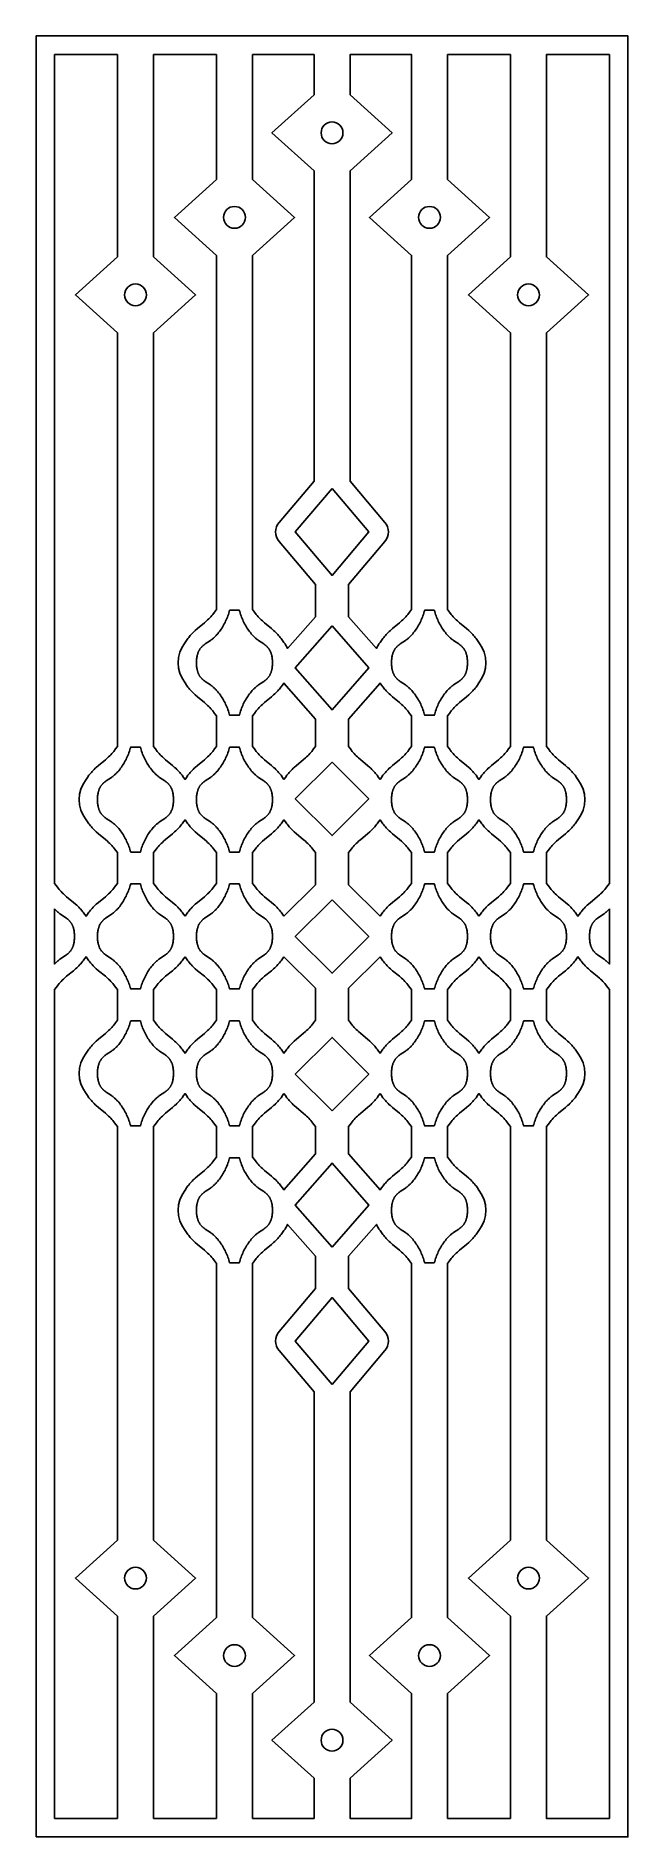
# Model space of a CAD drawing. Extents: x -2331 to -1532, y -821 to 1611.
import ezdxf

# ---------------------------------------------------------------- set-up
doc = ezdxf.new("R2010")
doc.units = 0
doc.layers.add('LAYER_01', color=7, linetype='CONTINUOUS')

msp = doc.modelspace()

# ---------------------------------------------------------------- linework, layer by layer
at = {"layer": 'LAYER_01'}
for points in [[(-2331.4, -821.2), (-1532.4, -821.2), (-1532.4, 1610.8), (-2331.4, 1610.8)], [(-1931.9, 999.9), (-1981.6, 941.1), (-1931.9, 882.3), (-1882.2, 941.1)], [(-2070.1, 835.4), (-2057, 835.4), (-2056.5, 833.5), (-2055.9, 831.6), (-2055.3, 829.7), (-2054.6, 827.9), (-2053.9, 826.1), (-2053.2, 824.2), (-2052.4, 822.4), (-2051.6, 820.6), (-2050.7, 818.8), (-2049.8, 817), (-2048.8, 815.2), (-2047.8, 813.5), (-2046.8, 811.7), (-2045.7, 810), (-2044.5, 808.4), (-2043.4, 806.7), (-2042.1, 805.1), (-2040.8, 803.6), (-2039.5, 802.1), (-2038.8, 801.3), (-2038.1, 800.6), (-2037.4, 799.9), (-2036.7, 799.2), (-2035.9, 798.5), (-2035.2, 797.8), (-2034.4, 797.1), (-2033.6, 796.5), (-2032.8, 795.9), (-2032, 795.2), (-2031.1, 794.5), (-2024.1, 789.8), (-2023.2, 789.1), (-2022.3, 788.4), (-2021.3, 787.7), (-2020.9, 787.3), (-2020.5, 786.9), (-2020, 786.5), (-2019.6, 786.2), (-2019.2, 785.7), (-2018.8, 785.3), (-2018.4, 784.9), (-2018.1, 784.5), (-2017.7, 784), (-2017.4, 783.6), (-2017, 783.1), (-2016.7, 782.6), (-2016.3, 782.1), (-2016, 781.6), (-2015.7, 781), (-2015.4, 780.5), (-2015.2, 779.9), (-2014.9, 779.4), (-2014.7, 778.8), (-2014.5, 778.2), (-2014.2, 777.6), (-2014, 777), (-2013.8, 776.4), (-2013.7, 775.8), (-2013.5, 775.2), (-2013.3, 774.6), (-2013.2, 773.9), (-2013.1, 773.3), (-2012.8, 772.1), (-2012.6, 770.8), (-2012.5, 769.5), (-2012.4, 768.3), (-2012.3, 767), (-2012.3, 765.7), (-2012.3, 764.5), (-2012.3, 763.2), (-2012.3, 762), (-2012.4, 760.7), (-2012.5, 759.5), (-2012.6, 758.2), (-2012.8, 756.9), (-2013.1, 755.7), (-2013.2, 755), (-2013.3, 754.4), (-2013.5, 753.8), (-2013.7, 753.2), (-2013.8, 752.6), (-2014, 752), (-2014.2, 751.4), (-2014.5, 750.8), (-2014.7, 750.2), (-2014.9, 749.6), (-2015.2, 749.1), (-2015.4, 748.5), (-2015.7, 748), (-2016, 747.4), (-2016.3, 746.9), (-2016.7, 746.4), (-2017, 745.9), (-2017.4, 745.4), (-2017.7, 744.9), (-2018.1, 744.5), (-2018.4, 744.1), (-2018.8, 743.6), (-2019.2, 743.2), (-2019.6, 742.8), (-2020, 742.4), (-2020.5, 742), (-2020.9, 741.7), (-2021.3, 741.3), (-2022.3, 740.6), (-2023.2, 739.9), (-2024.1, 739.2), (-2031.1, 734.5), (-2032, 733.7), (-2032.8, 733.1), (-2033.6, 732.5), (-2034.4, 731.8), (-2035.2, 731.2), (-2035.9, 730.5), (-2036.7, 729.8), (-2037.4, 729.1), (-2038.1, 728.4), (-2038.8, 727.7), (-2039.5, 726.9), (-2040.8, 725.4), (-2042.1, 723.9), (-2043.4, 722.3), (-2044.5, 720.6), (-2045.7, 718.9), (-2046.8, 717.2), (-2047.8, 715.5), (-2048.8, 713.8), (-2049.8, 712), (-2050.7, 710.2), (-2051.6, 708.4), (-2052.4, 706.6), (-2053.2, 704.7), (-2053.9, 702.9), (-2054.6, 701.1), (-2055.3, 699.2), (-2055.9, 697.4), (-2056.5, 695.5), (-2057, 693.6), (-2070.1, 693.6), (-2070.6, 695.5), (-2071.1, 697.4), (-2071.8, 699.2), (-2072.4, 701.1), (-2073.1, 702.9), (-2073.9, 704.7), (-2074.6, 706.6), (-2075.5, 708.4), (-2076.3, 710.2), (-2077.3, 712), (-2078.2, 713.8), (-2079.2, 715.5), (-2080.3, 717.2), (-2081.4, 718.9), (-2082.5, 720.6), (-2083.7, 722.3), (-2084.9, 723.9), (-2086.2, 725.4), (-2087.6, 726.9), (-2088.2, 727.7), (-2088.9, 728.4), (-2089.7, 729.1), (-2090.4, 729.8), (-2091.1, 730.5), (-2091.9, 731.2), (-2092.6, 731.8), (-2093.4, 732.5), (-2094.2, 733.1), (-2095, 733.7), (-2096, 734.5), (-2102.9, 739.2), (-2103.9, 739.9), (-2104.8, 740.6), (-2105.7, 741.3), (-2106.2, 741.7), (-2106.6, 742), (-2107, 742.4), (-2107.4, 742.8), (-2107.8, 743.2), (-2108.2, 743.6), (-2108.6, 744.1), (-2109, 744.5), (-2109.4, 744.9), (-2109.7, 745.4), (-2110.1, 745.9), (-2110.4, 746.4), (-2110.7, 746.9), (-2111, 747.4), (-2111.3, 748), (-2111.6, 748.5), (-2111.9, 749.1), (-2112.1, 749.6), (-2112.4, 750.2), (-2112.6, 750.8), (-2112.8, 751.4), (-2113, 752), (-2113.2, 752.6), (-2113.4, 753.2), (-2113.6, 753.8), (-2113.7, 754.4), (-2113.9, 755), (-2114, 755.7), (-2114.2, 756.9), (-2114.4, 758.2), (-2114.6, 759.5), (-2114.7, 760.7), (-2114.7, 762), (-2114.8, 763.2), (-2114.8, 764.5), (-2114.8, 765.7), (-2114.7, 767), (-2114.7, 768.3), (-2114.6, 769.5), (-2114.4, 770.8), (-2114.2, 772.1), (-2114, 773.3), (-2113.9, 773.9), (-2113.7, 774.6), (-2113.6, 775.2), (-2113.4, 775.8), (-2113.2, 776.4), (-2113, 777), (-2112.8, 777.6), (-2112.6, 778.2), (-2112.4, 778.8), (-2112.1, 779.4), (-2111.9, 779.9), (-2111.6, 780.5), (-2111.3, 781), (-2111, 781.6), (-2110.7, 782.1), (-2110.4, 782.6), (-2110.1, 783.1), (-2109.7, 783.6), (-2109.4, 784), (-2109, 784.5), (-2108.6, 784.9), (-2108.2, 785.3), (-2107.8, 785.7), (-2107.4, 786.2), (-2107, 786.5), (-2106.6, 786.9), (-2106.2, 787.3), (-2105.7, 787.7), (-2104.8, 788.4), (-2103.9, 789.1), (-2102.9, 789.8), (-2096, 794.5), (-2095, 795.2), (-2094.2, 795.9), (-2093.4, 796.5), (-2092.6, 797.1), (-2091.9, 797.8), (-2091.1, 798.5), (-2090.4, 799.2), (-2089.7, 799.9), (-2088.9, 800.6), (-2088.2, 801.3), (-2087.6, 802.1), (-2086.2, 803.6), (-2084.9, 805.1), (-2083.7, 806.7), (-2082.5, 808.4), (-2081.4, 810), (-2080.3, 811.7), (-2079.2, 813.5), (-2078.2, 815.2), (-2077.3, 817), (-2076.3, 818.8), (-2075.5, 820.6), (-2074.6, 822.4), (-2073.9, 824.2), (-2073.1, 826.1), (-2072.4, 827.9), (-2071.8, 829.7), (-2071.1, 831.6), (-2070.6, 833.5)], [(-1793.8, 835.4), (-1806.8, 835.4), (-1807.3, 833.5), (-1807.9, 831.6), (-1808.5, 829.7), (-1809.2, 827.9), (-1809.9, 826.1), (-1810.6, 824.2), (-1811.4, 822.4), (-1812.2, 820.6), (-1813.1, 818.8), (-1814, 817), (-1815, 815.2), (-1816, 813.5), (-1817, 811.7), (-1818.1, 810), (-1819.3, 808.4), (-1820.5, 806.7), (-1821.7, 805.1), (-1823, 803.6), (-1824.3, 802.1), (-1825, 801.3), (-1825.7, 800.6), (-1826.4, 799.9), (-1827.1, 799.2), (-1827.9, 798.5), (-1828.6, 797.8), (-1829.4, 797.1), (-1830.2, 796.5), (-1831, 795.9), (-1831.8, 795.2), (-1832.8, 794.5), (-1839.7, 789.8), (-1840.6, 789.1), (-1841.6, 788.4), (-1842.5, 787.7), (-1842.9, 787.3), (-1843.3, 786.9), (-1843.8, 786.5), (-1844.2, 786.2), (-1844.6, 785.7), (-1845, 785.3), (-1845.4, 784.9), (-1845.8, 784.5), (-1846.1, 784), (-1846.5, 783.6), (-1846.8, 783.1), (-1847.2, 782.6), (-1847.5, 782.1), (-1847.8, 781.6), (-1848.1, 781), (-1848.4, 780.5), (-1848.6, 779.9), (-1848.9, 779.4), (-1849.1, 778.8), (-1849.4, 778.2), (-1849.6, 777.6), (-1849.8, 777), (-1850, 776.4), (-1850.2, 775.8), (-1850.3, 775.2), (-1850.5, 774.6), (-1850.6, 773.9), (-1850.8, 773.3), (-1851, 772.1), (-1851.2, 770.8), (-1851.3, 769.5), (-1851.4, 768.3), (-1851.5, 767), (-1851.5, 765.7), (-1851.5, 764.5), (-1851.5, 763.2), (-1851.5, 762), (-1851.4, 760.7), (-1851.3, 759.5), (-1851.2, 758.2), (-1851, 756.9), (-1850.8, 755.7), (-1850.6, 755), (-1850.5, 754.4), (-1850.3, 753.8), (-1850.2, 753.2), (-1850, 752.6), (-1849.8, 752), (-1849.6, 751.4), (-1849.4, 750.8), (-1849.1, 750.2), (-1848.9, 749.6), (-1848.6, 749.1), (-1848.4, 748.5), (-1848.1, 748), (-1847.8, 747.4), (-1847.5, 746.9), (-1847.2, 746.4), (-1846.8, 745.9), (-1846.5, 745.4), (-1846.1, 744.9), (-1845.8, 744.5), (-1845.4, 744.1), (-1845, 743.6), (-1844.6, 743.2), (-1844.2, 742.8), (-1843.8, 742.4), (-1843.3, 742), (-1842.9, 741.7), (-1842.5, 741.3), (-1841.6, 740.6), (-1840.6, 739.9), (-1839.7, 739.2), (-1832.8, 734.5), (-1831.8, 733.7), (-1831, 733.1), (-1830.2, 732.5), (-1829.4, 731.8), (-1828.6, 731.2), (-1827.9, 730.5), (-1827.1, 729.8), (-1826.4, 729.1), (-1825.7, 728.4), (-1825, 727.7), (-1824.3, 726.9), (-1823, 725.4), (-1821.7, 723.9), (-1820.5, 722.3), (-1819.3, 720.6), (-1818.1, 718.9), (-1817, 717.2), (-1816, 715.5), (-1815, 713.8), (-1814, 712), (-1813.1, 710.2), (-1812.2, 708.4), (-1811.4, 706.6), (-1810.6, 704.7), (-1809.9, 702.9), (-1809.2, 701.1), (-1808.5, 699.2), (-1807.9, 697.4), (-1807.3, 695.5), (-1806.8, 693.6), (-1793.8, 693.6), (-1793.2, 695.5), (-1792.7, 697.4), (-1792.1, 699.2), (-1791.4, 701.1), (-1790.7, 702.9), (-1790, 704.7), (-1789.2, 706.6), (-1788.4, 708.4), (-1787.5, 710.2), (-1786.6, 712), (-1785.6, 713.8), (-1784.6, 715.5), (-1783.5, 717.2), (-1782.4, 718.9), (-1781.3, 720.6), (-1780.1, 722.3), (-1778.9, 723.9), (-1777.6, 725.4), (-1776.3, 726.9), (-1775.6, 727.7), (-1774.9, 728.4), (-1774.2, 729.1), (-1773.4, 729.8), (-1772.7, 730.5), (-1771.9, 731.2), (-1771.2, 731.8), (-1770.4, 732.5), (-1769.6, 733.1), (-1768.8, 733.7), (-1767.8, 734.5), (-1760.9, 739.2), (-1759.9, 739.9), (-1759, 740.6), (-1758.1, 741.3), (-1757.7, 741.7), (-1757.2, 742), (-1756.8, 742.4), (-1756.4, 742.8), (-1756, 743.2), (-1755.6, 743.6), (-1755.2, 744.1), (-1754.8, 744.5), (-1754.5, 744.9), (-1754.1, 745.4), (-1753.8, 745.9), (-1753.4, 746.4), (-1753.1, 746.9), (-1752.8, 747.4), (-1752.5, 748), (-1752.2, 748.5), (-1751.9, 749.1), (-1751.7, 749.6), (-1751.4, 750.2), (-1751.2, 750.8), (-1751, 751.4), (-1750.8, 752), (-1750.6, 752.6), (-1750.4, 753.2), (-1750.3, 753.8), (-1750.1, 754.4), (-1750, 755), (-1749.8, 755.7), (-1749.6, 756.9), (-1749.4, 758.2), (-1749.3, 759.5), (-1749.1, 760.7), (-1749.1, 762), (-1749, 763.2), (-1749, 764.5), (-1749, 765.7), (-1749.1, 767), (-1749.1, 768.3), (-1749.3, 769.5), (-1749.4, 770.8), (-1749.6, 772.1), (-1749.8, 773.3), (-1750, 773.9), (-1750.1, 774.6), (-1750.3, 775.2), (-1750.4, 775.8), (-1750.6, 776.4), (-1750.8, 777), (-1751, 777.6), (-1751.2, 778.2), (-1751.4, 778.8), (-1751.7, 779.4), (-1751.9, 779.9), (-1752.2, 780.5), (-1752.5, 781), (-1752.8, 781.6), (-1753.1, 782.1), (-1753.4, 782.6), (-1753.8, 783.1), (-1754.1, 783.6), (-1754.5, 784), (-1754.8, 784.5), (-1755.2, 784.9), (-1755.6, 785.3), (-1756, 785.7), (-1756.4, 786.2), (-1756.8, 786.5), (-1757.2, 786.9), (-1757.7, 787.3), (-1758.1, 787.7), (-1759, 788.4), (-1759.9, 789.1), (-1760.9, 789.8), (-1767.8, 794.5), (-1768.8, 795.2), (-1769.6, 795.9), (-1770.4, 796.5), (-1771.2, 797.1), (-1771.9, 797.8), (-1772.7, 798.5), (-1773.4, 799.2), (-1774.2, 799.9), (-1774.9, 800.6), (-1775.6, 801.3), (-1776.3, 802.1), (-1777.6, 803.6), (-1778.9, 805.1), (-1780.1, 806.7), (-1781.3, 808.4), (-1782.4, 810), (-1783.5, 811.7), (-1784.6, 813.5), (-1785.6, 815.2), (-1786.6, 817), (-1787.5, 818.8), (-1788.4, 820.6), (-1789.2, 822.4), (-1790, 824.2), (-1790.7, 826.1), (-1791.4, 827.9), (-1792.1, 829.7), (-1792.7, 831.6), (-1793.2, 833.5)], [(-1931.9, 814.2), (-1981.6, 757.5), (-1931.9, 700.8), (-1882.2, 757.5)], [(-1996.7, 606.9), (-1998.7, 609.7), (-2000.7, 612.5), (-2001.7, 613.8), (-2002.8, 615.1), (-2003.9, 616.4), (-2005, 617.7), (-2006.4, 619.1), (-2007.8, 620.5), (-2009.2, 621.9), (-2010.7, 623.2), (-2013.7, 625.8), (-2022.9, 633.4), (-2025.9, 636), (-2027.3, 637.4), (-2028.7, 638.8), (-2030.1, 640.2), (-2031.5, 641.7), (-2032.9, 643.3), (-2034.2, 644.8), (-2036.7, 648), (-2039.2, 651.3), (-2039.2, 692.8), (-2036.7, 696.1), (-2034.2, 699.3), (-2032.9, 700.9), (-2031.5, 702.4), (-2030.1, 703.9), (-2028.7, 705.4), (-2027.3, 706.7), (-2025.9, 708.1), (-2022.9, 710.7), (-2013.7, 718.3), (-2010.7, 720.9), (-2009.2, 722.3), (-2007.8, 723.6), (-2006.4, 725), (-2005, 726.5), (-2003.9, 727.7), (-2002.8, 729), (-2001.8, 730.3), (-2000.8, 731.6), (-1998.8, 734.3), (-1996.9, 737), (-1954.3, 688.4), (-1954.3, 651.3), (-1956.7, 648), (-1959.3, 644.8), (-1960.6, 643.3), (-1962, 641.7), (-1963.3, 640.2), (-1964.7, 638.8), (-1966.2, 637.4), (-1967.6, 636), (-1970.6, 633.4), (-1979.8, 625.8), (-1982.8, 623.2), (-1984.2, 621.9), (-1985.7, 620.5), (-1987.1, 619.1), (-1988.4, 617.7), (-1989.6, 616.4), (-1990.7, 615.1), (-1991.7, 613.8), (-1992.8, 612.5), (-1994.8, 609.7)], [(-1867.1, 606.9), (-1865.1, 609.7), (-1863.1, 612.5), (-1862.1, 613.8), (-1861, 615.1), (-1859.9, 616.4), (-1858.8, 617.7), (-1857.4, 619.1), (-1856, 620.5), (-1854.6, 621.9), (-1853.1, 623.2), (-1850.1, 625.8), (-1840.9, 633.4), (-1838, 636), (-1836.5, 637.4), (-1835.1, 638.8), (-1833.7, 640.2), (-1832.3, 641.7), (-1831, 643.3), (-1829.6, 644.8), (-1827.1, 648), (-1824.6, 651.3), (-1824.6, 692.8), (-1827.1, 696.1), (-1829.6, 699.3), (-1831, 700.9), (-1832.3, 702.4), (-1833.7, 703.9), (-1835.1, 705.4), (-1836.5, 706.7), (-1838, 708.1), (-1840.9, 710.7), (-1850.1, 718.3), (-1853.1, 720.9), (-1854.6, 722.3), (-1856, 723.6), (-1857.4, 725), (-1858.8, 726.5), (-1859.9, 727.7), (-1861, 729), (-1862, 730.3), (-1863, 731.6), (-1865, 734.3), (-1866.9, 737), (-1909.5, 688.4), (-1909.5, 651.3), (-1907.1, 648), (-1904.5, 644.8), (-1903.2, 643.3), (-1901.9, 641.7), (-1900.5, 640.2), (-1899.1, 638.8), (-1897.7, 637.4), (-1896.2, 636), (-1893.2, 633.4), (-1884, 625.8), (-1881, 623.2), (-1879.6, 621.9), (-1878.1, 620.5), (-1876.7, 619.1), (-1875.4, 617.7), (-1874.3, 616.4), (-1873.2, 615.1), (-1872.1, 613.8), (-1871.1, 612.5), (-1869, 609.7)], [(-2203.6, 508.7), (-2204.2, 510.6), (-2204.7, 512.5), (-2205.4, 514.4), (-2206, 516.2), (-2206.7, 518.1), (-2207.5, 519.9), (-2208.2, 521.7), (-2209.1, 523.5), (-2209.9, 525.3), (-2210.9, 527.1), (-2211.8, 528.9), (-2212.8, 530.7), (-2213.9, 532.4), (-2215, 534.1), (-2216.1, 535.8), (-2217.3, 537.4), (-2218.5, 539), (-2219.8, 540.6), (-2221.1, 542.1), (-2221.8, 542.8), (-2222.5, 543.5), (-2223.2, 544.3), (-2224, 545), (-2224.7, 545.7), (-2225.5, 546.3), (-2226.2, 547), (-2227, 547.6), (-2227.8, 548.3), (-2228.6, 548.9), (-2229.6, 549.6), (-2236.5, 554.3), (-2237.5, 555), (-2238.4, 555.7), (-2239.3, 556.4), (-2239.7, 556.8), (-2240.2, 557.2), (-2240.6, 557.6), (-2241, 558), (-2241.4, 558.4), (-2241.8, 558.8), (-2242.2, 559.2), (-2242.6, 559.6), (-2242.9, 560.1), (-2243.3, 560.5), (-2243.6, 561), (-2244, 561.5), (-2244.3, 562), (-2244.6, 562.6), (-2244.9, 563.1), (-2245.2, 563.7), (-2245.5, 564.2), (-2245.7, 564.8), (-2246, 565.3), (-2246.2, 565.9), (-2246.4, 566.5), (-2246.6, 567.1), (-2246.8, 567.7), (-2247, 568.3), (-2247.2, 568.9), (-2247.3, 569.6), (-2247.5, 570.2), (-2247.6, 570.8), (-2247.8, 572.1), (-2248, 573.3), (-2248.2, 574.6), (-2248.3, 575.9), (-2248.3, 577.1), (-2248.4, 578.4), (-2248.4, 579.6), (-2248.4, 580.9), (-2248.3, 582.1), (-2248.3, 583.4), (-2248.2, 584.7), (-2248, 585.9), (-2247.8, 587.2), (-2247.6, 588.5), (-2247.5, 589.1), (-2247.3, 589.7), (-2247.2, 590.3), (-2247, 591), (-2246.8, 591.6), (-2246.6, 592.2), (-2246.4, 592.8), (-2246.2, 593.3), (-2246, 593.9), (-2245.7, 594.5), (-2245.5, 595.1), (-2245.2, 595.6), (-2244.9, 596.2), (-2244.6, 596.7), (-2244.3, 597.2), (-2244, 597.7), (-2243.6, 598.2), (-2243.3, 598.7), (-2242.9, 599.2), (-2242.6, 599.6), (-2242.2, 600.1), (-2241.8, 600.5), (-2241.4, 600.9), (-2241, 601.3), (-2240.6, 601.7), (-2240.2, 602.1), (-2239.7, 602.5), (-2239.3, 602.8), (-2238.4, 603.6), (-2237.5, 604.3), (-2236.5, 605), (-2229.6, 609.7), (-2228.6, 610.4), (-2227.8, 611), (-2227, 611.6), (-2226.2, 612.3), (-2225.5, 612.9), (-2224.7, 613.6), (-2224, 614.3), (-2223.2, 615), (-2222.5, 615.7), (-2221.8, 616.5), (-2221.1, 617.2), (-2219.8, 618.7), (-2218.5, 620.3), (-2217.3, 621.9), (-2216.1, 623.5), (-2215, 625.2), (-2213.9, 626.9), (-2212.8, 628.6), (-2211.8, 630.4), (-2210.9, 632.1), (-2209.9, 634), (-2209.1, 635.8), (-2208.2, 637.6), (-2207.5, 639.4), (-2206.7, 641.2), (-2206, 643), (-2205.4, 644.9), (-2204.7, 646.8), (-2204.2, 648.6), (-2203.6, 650.5), (-2190.6, 650.5), (-2190.1, 648.6), (-2189.5, 646.8), (-2188.9, 644.9), (-2188.2, 643), (-2187.5, 641.2), (-2186.8, 639.4), (-2186, 637.6), (-2185.2, 635.8), (-2184.3, 634), (-2183.4, 632.1), (-2182.4, 630.4), (-2181.4, 628.6), (-2180.4, 626.9), (-2179.3, 625.2), (-2178.1, 623.5), (-2177, 621.9), (-2175.7, 620.3), (-2174.4, 618.7), (-2173.1, 617.2), (-2172.4, 616.5), (-2171.7, 615.7), (-2171, 615), (-2170.3, 614.3), (-2169.5, 613.6), (-2168.8, 612.9), (-2168, 612.3), (-2167.2, 611.6), (-2166.4, 611), (-2165.6, 610.4), (-2164.7, 609.7), (-2157.7, 605), (-2156.8, 604.3), (-2155.8, 603.6), (-2154.9, 602.8), (-2154.5, 602.5), (-2154.1, 602.1), (-2153.6, 601.7), (-2153.2, 601.3), (-2152.8, 600.9), (-2152.4, 600.5), (-2152, 600.1), (-2151.7, 599.6), (-2151.3, 599.2), (-2150.9, 598.7), (-2150.6, 598.2), (-2150.3, 597.7), (-2149.9, 597.2), (-2149.6, 596.7), (-2149.3, 596.2), (-2149, 595.6), (-2148.8, 595.1), (-2148.5, 594.5), (-2148.3, 593.9), (-2148, 593.3), (-2147.8, 592.8), (-2147.6, 592.2), (-2147.4, 591.6), (-2147.3, 591), (-2147.1, 590.3), (-2146.9, 589.7), (-2146.8, 589.1), (-2146.7, 588.5), (-2146.4, 587.2), (-2146.2, 585.9), (-2146.1, 584.7), (-2146, 583.4), (-2145.9, 582.1), (-2145.9, 580.9), (-2145.9, 579.6), (-2145.9, 578.4), (-2145.9, 577.1), (-2146, 575.9), (-2146.1, 574.6), (-2146.2, 573.3), (-2146.4, 572.1), (-2146.7, 570.8), (-2146.8, 570.2), (-2146.9, 569.6), (-2147.1, 568.9), (-2147.3, 568.3), (-2147.4, 567.7), (-2147.6, 567.1), (-2147.8, 566.5), (-2148, 565.9), (-2148.3, 565.3), (-2148.5, 564.8), (-2148.8, 564.2), (-2149, 563.7), (-2149.3, 563.1), (-2149.6, 562.6), (-2149.9, 562), (-2150.3, 561.5), (-2150.6, 561), (-2150.9, 560.5), (-2151.3, 560.1), (-2151.7, 559.6), (-2152, 559.2), (-2152.4, 558.8), (-2152.8, 558.4), (-2153.2, 558), (-2153.6, 557.6), (-2154.1, 557.2), (-2154.5, 556.8), (-2154.9, 556.4), (-2155.8, 555.7), (-2156.8, 555), (-2157.7, 554.3), (-2164.7, 549.6), (-2165.6, 548.9), (-2166.4, 548.3), (-2167.2, 547.6), (-2168, 547), (-2168.8, 546.3), (-2169.5, 545.7), (-2170.3, 545), (-2171, 544.3), (-2171.7, 543.5), (-2172.4, 542.8), (-2173.1, 542.1), (-2174.4, 540.6), (-2175.7, 539), (-2177, 537.4), (-2178.1, 535.8), (-2179.3, 534.1), (-2180.4, 532.4), (-2181.4, 530.7), (-2182.4, 528.9), (-2183.4, 527.1), (-2184.3, 525.3), (-2185.2, 523.5), (-2186, 521.7), (-2186.8, 519.9), (-2187.5, 518.1), (-2188.2, 516.2), (-2188.9, 514.4), (-2189.5, 512.5), (-2190.1, 510.6), (-2190.6, 508.7)], [(-2070.1, 650.5), (-2057, 650.5), (-2056.5, 648.6), (-2055.9, 646.8), (-2055.3, 644.9), (-2054.6, 643), (-2053.9, 641.2), (-2053.2, 639.4), (-2052.4, 637.6), (-2051.6, 635.8), (-2050.7, 634), (-2049.8, 632.1), (-2048.8, 630.4), (-2047.8, 628.6), (-2046.8, 626.9), (-2045.7, 625.2), (-2044.5, 623.5), (-2043.4, 621.9), (-2042.1, 620.3), (-2040.8, 618.7), (-2039.5, 617.2), (-2038.8, 616.5), (-2038.1, 615.7), (-2037.4, 615), (-2036.7, 614.3), (-2035.9, 613.6), (-2035.2, 612.9), (-2034.4, 612.3), (-2033.6, 611.6), (-2032.8, 611), (-2032, 610.4), (-2031.1, 609.7), (-2024.1, 605), (-2023.2, 604.3), (-2022.3, 603.6), (-2021.3, 602.8), (-2020.9, 602.5), (-2020.5, 602.1), (-2020, 601.7), (-2019.6, 601.3), (-2019.2, 600.9), (-2018.8, 600.5), (-2018.4, 600.1), (-2018.1, 599.6), (-2017.7, 599.2), (-2017.4, 598.7), (-2017, 598.2), (-2016.7, 597.7), (-2016.3, 597.2), (-2016, 596.7), (-2015.7, 596.2), (-2015.4, 595.6), (-2015.2, 595.1), (-2014.9, 594.5), (-2014.7, 593.9), (-2014.5, 593.3), (-2014.2, 592.8), (-2014, 592.2), (-2013.8, 591.6), (-2013.7, 591), (-2013.5, 590.3), (-2013.3, 589.7), (-2013.2, 589.1), (-2013.1, 588.5), (-2012.8, 587.2), (-2012.6, 585.9), (-2012.5, 584.7), (-2012.4, 583.4), (-2012.3, 582.1), (-2012.3, 580.9), (-2012.3, 579.6), (-2012.3, 578.4), (-2012.3, 577.1), (-2012.4, 575.9), (-2012.5, 574.6), (-2012.6, 573.3), (-2012.8, 572.1), (-2013.1, 570.8), (-2013.2, 570.2), (-2013.3, 569.6), (-2013.5, 568.9), (-2013.7, 568.3), (-2013.8, 567.7), (-2014, 567.1), (-2014.2, 566.5), (-2014.5, 565.9), (-2014.7, 565.3), (-2014.9, 564.8), (-2015.2, 564.2), (-2015.4, 563.7), (-2015.7, 563.1), (-2016, 562.6), (-2016.3, 562), (-2016.7, 561.5), (-2017, 561), (-2017.4, 560.5), (-2017.7, 560.1), (-2018.1, 559.6), (-2018.4, 559.2), (-2018.8, 558.8), (-2019.2, 558.4), (-2019.6, 558), (-2020, 557.6), (-2020.5, 557.2), (-2020.9, 556.8), (-2021.3, 556.4), (-2022.3, 555.7), (-2023.2, 555), (-2024.1, 554.3), (-2031.1, 549.6), (-2032, 548.9), (-2032.8, 548.3), (-2033.6, 547.6), (-2034.4, 547), (-2035.2, 546.3), (-2035.9, 545.7), (-2036.7, 545), (-2037.4, 544.3), (-2038.1, 543.5), (-2038.8, 542.8), (-2039.5, 542.1), (-2040.8, 540.6), (-2042.1, 539), (-2043.4, 537.4), (-2044.5, 535.8), (-2045.7, 534.1), (-2046.8, 532.4), (-2047.8, 530.7), (-2048.8, 528.9), (-2049.8, 527.1), (-2050.7, 525.3), (-2051.6, 523.5), (-2052.4, 521.7), (-2053.2, 519.9), (-2053.9, 518.1), (-2054.6, 516.2), (-2055.3, 514.4), (-2055.9, 512.5), (-2056.5, 510.6), (-2057, 508.7), (-2070.1, 508.7), (-2070.6, 510.6), (-2071.1, 512.5), (-2071.8, 514.4), (-2072.4, 516.2), (-2073.1, 518.1), (-2073.9, 519.9), (-2074.6, 521.7), (-2075.5, 523.5), (-2076.3, 525.3), (-2077.3, 527.1), (-2078.2, 528.9), (-2079.2, 530.7), (-2080.3, 532.4), (-2081.4, 534.1), (-2082.5, 535.8), (-2083.7, 537.4), (-2084.9, 539), (-2086.2, 540.6), (-2087.6, 542.1), (-2088.2, 542.8), (-2088.9, 543.5), (-2089.7, 544.3), (-2090.4, 545), (-2091.1, 545.7), (-2091.9, 546.3), (-2092.6, 547), (-2093.4, 547.6), (-2094.2, 548.3), (-2095, 548.9), (-2096, 549.6), (-2102.9, 554.3), (-2103.9, 555), (-2104.8, 555.7), (-2105.7, 556.4), (-2106.2, 556.8), (-2106.6, 557.2), (-2107, 557.6), (-2107.4, 558), (-2107.8, 558.4), (-2108.2, 558.8), (-2108.6, 559.2), (-2109, 559.6), (-2109.4, 560.1), (-2109.7, 560.5), (-2110.1, 561), (-2110.4, 561.5), (-2110.7, 562), (-2111, 562.6), (-2111.3, 563.1), (-2111.6, 563.7), (-2111.9, 564.2), (-2112.1, 564.8), (-2112.4, 565.3), (-2112.6, 565.9), (-2112.8, 566.5), (-2113, 567.1), (-2113.2, 567.7), (-2113.4, 568.3), (-2113.6, 568.9), (-2113.7, 569.6), (-2113.9, 570.2), (-2114, 570.8), (-2114.2, 572.1), (-2114.4, 573.3), (-2114.6, 574.6), (-2114.7, 575.9), (-2114.7, 577.1), (-2114.8, 578.4), (-2114.8, 579.6), (-2114.8, 580.9), (-2114.7, 582.1), (-2114.7, 583.4), (-2114.6, 584.7), (-2114.4, 585.9), (-2114.2, 587.2), (-2114, 588.5), (-2113.9, 589.1), (-2113.7, 589.7), (-2113.6, 590.3), (-2113.4, 591), (-2113.2, 591.6), (-2113, 592.2), (-2112.8, 592.8), (-2112.6, 593.3), (-2112.4, 593.9), (-2112.1, 594.5), (-2111.9, 595.1), (-2111.6, 595.6), (-2111.3, 596.2), (-2111, 596.7), (-2110.7, 597.2), (-2110.4, 597.7), (-2110.1, 598.2), (-2109.7, 598.7), (-2109.4, 599.2), (-2109, 599.6), (-2108.6, 600.1), (-2108.2, 600.5), (-2107.8, 600.9), (-2107.4, 601.3), (-2107, 601.7), (-2106.6, 602.1), (-2106.2, 602.5), (-2105.7, 602.8), (-2104.8, 603.6), (-2103.9, 604.3), (-2102.9, 605), (-2096, 609.7), (-2095, 610.4), (-2094.2, 611), (-2093.4, 611.6), (-2092.6, 612.3), (-2091.9, 612.9), (-2091.1, 613.6), (-2090.4, 614.3), (-2089.7, 615), (-2088.9, 615.7), (-2088.2, 616.5), (-2087.6, 617.2), (-2086.2, 618.7), (-2084.9, 620.3), (-2083.7, 621.9), (-2082.5, 623.5), (-2081.4, 625.2), (-2080.3, 626.9), (-2079.2, 628.6), (-2078.2, 630.4), (-2077.3, 632.1), (-2076.3, 634), (-2075.5, 635.8), (-2074.6, 637.6), (-2073.9, 639.4), (-2073.1, 641.2), (-2072.4, 643), (-2071.8, 644.9), (-2071.1, 646.8), (-2070.6, 648.6)], [(-1793.8, 650.5), (-1806.8, 650.5), (-1807.3, 648.6), (-1807.9, 646.8), (-1808.5, 644.9), (-1809.2, 643), (-1809.9, 641.2), (-1810.6, 639.4), (-1811.4, 637.6), (-1812.2, 635.8), (-1813.1, 634), (-1814, 632.1), (-1815, 630.4), (-1816, 628.6), (-1817, 626.9), (-1818.1, 625.2), (-1819.3, 623.5), (-1820.5, 621.9), (-1821.7, 620.3), (-1823, 618.7), (-1824.3, 617.2), (-1825, 616.5), (-1825.7, 615.7), (-1826.4, 615), (-1827.1, 614.3), (-1827.9, 613.6), (-1828.6, 612.9), (-1829.4, 612.3), (-1830.2, 611.6), (-1831, 611), (-1831.8, 610.4), (-1832.8, 609.7), (-1839.7, 605), (-1840.6, 604.3), (-1841.6, 603.6), (-1842.5, 602.8), (-1842.9, 602.5), (-1843.3, 602.1), (-1843.8, 601.7), (-1844.2, 601.3), (-1844.6, 600.9), (-1845, 600.5), (-1845.4, 600.1), (-1845.8, 599.6), (-1846.1, 599.2), (-1846.5, 598.7), (-1846.8, 598.2), (-1847.2, 597.7), (-1847.5, 597.2), (-1847.8, 596.7), (-1848.1, 596.2), (-1848.4, 595.6), (-1848.6, 595.1), (-1848.9, 594.5), (-1849.1, 593.9), (-1849.4, 593.3), (-1849.6, 592.8), (-1849.8, 592.2), (-1850, 591.6), (-1850.2, 591), (-1850.3, 590.3), (-1850.5, 589.7), (-1850.6, 589.1), (-1850.8, 588.5), (-1851, 587.2), (-1851.2, 585.9), (-1851.3, 584.7), (-1851.4, 583.4), (-1851.5, 582.1), (-1851.5, 580.9), (-1851.5, 579.6), (-1851.5, 578.4), (-1851.5, 577.1), (-1851.4, 575.9), (-1851.3, 574.6), (-1851.2, 573.3), (-1851, 572.1), (-1850.8, 570.8), (-1850.6, 570.2), (-1850.5, 569.6), (-1850.3, 568.9), (-1850.2, 568.3), (-1850, 567.7), (-1849.8, 567.1), (-1849.6, 566.5), (-1849.4, 565.9), (-1849.1, 565.3), (-1848.9, 564.8), (-1848.6, 564.2), (-1848.4, 563.7), (-1848.1, 563.1), (-1847.8, 562.6), (-1847.5, 562), (-1847.2, 561.5), (-1846.8, 561), (-1846.5, 560.5), (-1846.1, 560.1), (-1845.8, 559.6), (-1845.4, 559.2), (-1845, 558.8), (-1844.6, 558.4), (-1844.2, 558), (-1843.8, 557.6), (-1843.3, 557.2), (-1842.9, 556.8), (-1842.5, 556.4), (-1841.6, 555.7), (-1840.6, 555), (-1839.7, 554.3), (-1832.8, 549.6), (-1831.8, 548.9), (-1831, 548.3), (-1830.2, 547.6), (-1829.4, 547), (-1828.6, 546.3), (-1827.9, 545.7), (-1827.1, 545), (-1826.4, 544.3), (-1825.7, 543.5), (-1825, 542.8), (-1824.3, 542.1), (-1823, 540.6), (-1821.7, 539), (-1820.5, 537.4), (-1819.3, 535.8), (-1818.1, 534.1), (-1817, 532.4), (-1816, 530.7), (-1815, 528.9), (-1814, 527.1), (-1813.1, 525.3), (-1812.2, 523.5), (-1811.4, 521.7), (-1810.6, 519.9), (-1809.9, 518.1), (-1809.2, 516.2), (-1808.5, 514.4), (-1807.9, 512.5), (-1807.3, 510.6), (-1806.8, 508.7), (-1793.8, 508.7), (-1793.2, 510.6), (-1792.7, 512.5), (-1792.1, 514.4), (-1791.4, 516.2), (-1790.7, 518.1), (-1790, 519.9), (-1789.2, 521.7), (-1788.4, 523.5), (-1787.5, 525.3), (-1786.6, 527.1), (-1785.6, 528.9), (-1784.6, 530.7), (-1783.5, 532.4), (-1782.4, 534.1), (-1781.3, 535.8), (-1780.1, 537.4), (-1778.9, 539), (-1777.6, 540.6), (-1776.3, 542.1), (-1775.6, 542.8), (-1774.9, 543.5), (-1774.2, 544.3), (-1773.4, 545), (-1772.7, 545.7), (-1771.9, 546.3), (-1771.2, 547), (-1770.4, 547.6), (-1769.6, 548.3), (-1768.8, 548.9), (-1767.8, 549.6), (-1760.9, 554.3), (-1759.9, 555), (-1759, 555.7), (-1758.1, 556.4), (-1757.7, 556.8), (-1757.2, 557.2), (-1756.8, 557.6), (-1756.4, 558), (-1756, 558.4), (-1755.6, 558.8), (-1755.2, 559.2), (-1754.8, 559.6), (-1754.5, 560.1), (-1754.1, 560.5), (-1753.8, 561), (-1753.4, 561.5), (-1753.1, 562), (-1752.8, 562.6), (-1752.5, 563.1), (-1752.2, 563.7), (-1751.9, 564.2), (-1751.7, 564.8), (-1751.4, 565.3), (-1751.2, 565.9), (-1751, 566.5), (-1750.8, 567.1), (-1750.6, 567.7), (-1750.4, 568.3), (-1750.3, 568.9), (-1750.1, 569.6), (-1750, 570.2), (-1749.8, 570.8), (-1749.6, 572.1), (-1749.4, 573.3), (-1749.3, 574.6), (-1749.1, 575.9), (-1749.1, 577.1), (-1749, 578.4), (-1749, 579.6), (-1749, 580.9), (-1749.1, 582.1), (-1749.1, 583.4), (-1749.3, 584.7), (-1749.4, 585.9), (-1749.6, 587.2), (-1749.8, 588.5), (-1750, 589.1), (-1750.1, 589.7), (-1750.3, 590.3), (-1750.4, 591), (-1750.6, 591.6), (-1750.8, 592.2), (-1751, 592.8), (-1751.2, 593.3), (-1751.4, 593.9), (-1751.7, 594.5), (-1751.9, 595.1), (-1752.2, 595.6), (-1752.5, 596.2), (-1752.8, 596.7), (-1753.1, 597.2), (-1753.4, 597.7), (-1753.8, 598.2), (-1754.1, 598.7), (-1754.5, 599.2), (-1754.8, 599.6), (-1755.2, 600.1), (-1755.6, 600.5), (-1756, 600.9), (-1756.4, 601.3), (-1756.8, 601.7), (-1757.2, 602.1), (-1757.7, 602.5), (-1758.1, 602.8), (-1759, 603.6), (-1759.9, 604.3), (-1760.9, 605), (-1767.8, 609.7), (-1768.8, 610.4), (-1769.6, 611), (-1770.4, 611.6), (-1771.2, 612.3), (-1771.9, 612.9), (-1772.7, 613.6), (-1773.4, 614.3), (-1774.2, 615), (-1774.9, 615.7), (-1775.6, 616.5), (-1776.3, 617.2), (-1777.6, 618.7), (-1778.9, 620.3), (-1780.1, 621.9), (-1781.3, 623.5), (-1782.4, 625.2), (-1783.5, 626.9), (-1784.6, 628.6), (-1785.6, 630.4), (-1786.6, 632.1), (-1787.5, 634), (-1788.4, 635.8), (-1789.2, 637.6), (-1790, 639.4), (-1790.7, 641.2), (-1791.4, 643), (-1792.1, 644.9), (-1792.7, 646.8), (-1793.2, 648.6)], [(-1660.2, 508.7), (-1659.6, 510.6), (-1659.1, 512.5), (-1658.5, 514.4), (-1657.8, 516.2), (-1657.1, 518.1), (-1656.4, 519.9), (-1655.6, 521.7), (-1654.8, 523.5), (-1653.9, 525.3), (-1653, 527.1), (-1652, 528.9), (-1651, 530.7), (-1649.9, 532.4), (-1648.9, 534.1), (-1647.7, 535.8), (-1646.5, 537.4), (-1645.3, 539), (-1644, 540.6), (-1642.7, 542.1), (-1642, 542.8), (-1641.3, 543.5), (-1640.6, 544.3), (-1639.8, 545), (-1639.1, 545.7), (-1638.3, 546.3), (-1637.6, 547), (-1636.8, 547.6), (-1636, 548.3), (-1635.2, 548.9), (-1634.2, 549.6), (-1627.3, 554.3), (-1626.4, 555), (-1625.4, 555.7), (-1624.5, 556.4), (-1624.1, 556.8), (-1623.6, 557.2), (-1623.2, 557.6), (-1622.8, 558), (-1622.4, 558.4), (-1622, 558.8), (-1621.6, 559.2), (-1621.2, 559.6), (-1620.9, 560.1), (-1620.5, 560.5), (-1620.2, 561), (-1619.8, 561.5), (-1619.5, 562), (-1619.2, 562.6), (-1618.9, 563.1), (-1618.6, 563.7), (-1618.3, 564.2), (-1618.1, 564.8), (-1617.8, 565.3), (-1617.6, 565.9), (-1617.4, 566.5), (-1617.2, 567.1), (-1617, 567.7), (-1616.8, 568.3), (-1616.7, 568.9), (-1616.5, 569.6), (-1616.4, 570.2), (-1616.2, 570.8), (-1616, 572.1), (-1615.8, 573.3), (-1615.7, 574.6), (-1615.5, 575.9), (-1615.5, 577.1), (-1615.4, 578.4), (-1615.4, 579.6), (-1615.4, 580.9), (-1615.5, 582.1), (-1615.5, 583.4), (-1615.7, 584.7), (-1615.8, 585.9), (-1616, 587.2), (-1616.2, 588.5), (-1616.4, 589.1), (-1616.5, 589.7), (-1616.7, 590.3), (-1616.8, 591), (-1617, 591.6), (-1617.2, 592.2), (-1617.4, 592.8), (-1617.6, 593.3), (-1617.8, 593.9), (-1618.1, 594.5), (-1618.3, 595.1), (-1618.6, 595.6), (-1618.9, 596.2), (-1619.2, 596.7), (-1619.5, 597.2), (-1619.8, 597.7), (-1620.2, 598.2), (-1620.5, 598.7), (-1620.9, 599.2), (-1621.2, 599.6), (-1621.6, 600.1), (-1622, 600.5), (-1622.4, 600.9), (-1622.8, 601.3), (-1623.2, 601.7), (-1623.6, 602.1), (-1624.1, 602.5), (-1624.5, 602.8), (-1625.4, 603.6), (-1626.4, 604.3), (-1627.3, 605), (-1634.2, 609.7), (-1635.2, 610.4), (-1636, 611), (-1636.8, 611.6), (-1637.6, 612.3), (-1638.3, 612.9), (-1639.1, 613.6), (-1639.8, 614.3), (-1640.6, 615), (-1641.3, 615.7), (-1642, 616.5), (-1642.7, 617.2), (-1644, 618.7), (-1645.3, 620.3), (-1646.5, 621.9), (-1647.7, 623.5), (-1648.9, 625.2), (-1649.9, 626.9), (-1651, 628.6), (-1652, 630.4), (-1653, 632.1), (-1653.9, 634), (-1654.8, 635.8), (-1655.6, 637.6), (-1656.4, 639.4), (-1657.1, 641.2), (-1657.8, 643), (-1658.5, 644.9), (-1659.1, 646.8), (-1659.6, 648.6), (-1660.2, 650.5), (-1673.2, 650.5), (-1673.7, 648.6), (-1674.3, 646.8), (-1674.9, 644.9), (-1675.6, 643), (-1676.3, 641.2), (-1677, 639.4), (-1677.8, 637.6), (-1678.6, 635.8), (-1679.5, 634), (-1680.4, 632.1), (-1681.4, 630.4), (-1682.4, 628.6), (-1683.4, 626.9), (-1684.5, 625.2), (-1685.7, 623.5), (-1686.9, 621.9), (-1688.1, 620.3), (-1689.4, 618.7), (-1690.7, 617.2), (-1691.4, 616.5), (-1692.1, 615.7), (-1692.8, 615), (-1693.5, 614.3), (-1694.3, 613.6), (-1695, 612.9), (-1695.8, 612.3), (-1696.6, 611.6), (-1697.4, 611), (-1698.2, 610.4), (-1699.2, 609.7), (-1706.1, 605), (-1707, 604.3), (-1708, 603.6), (-1708.9, 602.8), (-1709.3, 602.5), (-1709.8, 602.1), (-1710.2, 601.7), (-1710.6, 601.3), (-1711, 600.9), (-1711.4, 600.5), (-1711.8, 600.1), (-1712.2, 599.6), (-1712.5, 599.2), (-1712.9, 598.7), (-1713.2, 598.2), (-1713.6, 597.7), (-1713.9, 597.2), (-1714.2, 596.7), (-1714.5, 596.2), (-1714.8, 595.6), (-1715, 595.1), (-1715.3, 594.5), (-1715.5, 593.9), (-1715.8, 593.3), (-1716, 592.8), (-1716.2, 592.2), (-1716.4, 591.6), (-1716.6, 591), (-1716.7, 590.3), (-1716.9, 589.7), (-1717, 589.1), (-1717.2, 588.5), (-1717.4, 587.2), (-1717.6, 585.9), (-1717.7, 584.7), (-1717.8, 583.4), (-1717.9, 582.1), (-1717.9, 580.9), (-1717.9, 579.6), (-1717.9, 578.4), (-1717.9, 577.1), (-1717.8, 575.9), (-1717.7, 574.6), (-1717.6, 573.3), (-1717.4, 572.1), (-1717.2, 570.8), (-1717, 570.2), (-1716.9, 569.6), (-1716.7, 568.9), (-1716.6, 568.3), (-1716.4, 567.7), (-1716.2, 567.1), (-1716, 566.5), (-1715.8, 565.9), (-1715.5, 565.3), (-1715.3, 564.8), (-1715, 564.2), (-1714.8, 563.7), (-1714.5, 563.1), (-1714.2, 562.6), (-1713.9, 562), (-1713.6, 561.5), (-1713.2, 561), (-1712.9, 560.5), (-1712.5, 560.1), (-1712.2, 559.6), (-1711.8, 559.2), (-1711.4, 558.8), (-1711, 558.4), (-1710.6, 558), (-1710.2, 557.6), (-1709.8, 557.2), (-1709.3, 556.8), (-1708.9, 556.4), (-1708, 555.7), (-1707, 555), (-1706.1, 554.3), (-1699.2, 549.6), (-1698.2, 548.9), (-1697.4, 548.3), (-1696.6, 547.6), (-1695.8, 547), (-1695, 546.3), (-1694.3, 545.7), (-1693.5, 545), (-1692.8, 544.3), (-1692.1, 543.5), (-1691.4, 542.8), (-1690.7, 542.1), (-1689.4, 540.6), (-1688.1, 539), (-1686.9, 537.4), (-1685.7, 535.8), (-1684.5, 534.1), (-1683.4, 532.4), (-1682.4, 530.7), (-1681.4, 528.9), (-1680.4, 527.1), (-1679.5, 525.3), (-1678.6, 523.5), (-1677.8, 521.7), (-1677, 519.9), (-1676.3, 518.1), (-1675.6, 516.2), (-1674.9, 514.4), (-1674.3, 512.5), (-1673.7, 510.6), (-1673.2, 508.7)], [(-1931.9, 630.4), (-1981.6, 580.7), (-1931.9, 531), (-1882.2, 580.7)], [(-2130.3, 422.1), (-2128.4, 424.9), (-2126.4, 427.6), (-2125.3, 428.9), (-2124.3, 430.3), (-2123.2, 431.6), (-2122, 432.8), (-2120.7, 434.3), (-2119.3, 435.7), (-2117.8, 437), (-2116.4, 438.3), (-2113.4, 440.9), (-2104.2, 448.5), (-2101.2, 451.2), (-2099.8, 452.5), (-2098.3, 453.9), (-2096.9, 455.4), (-2095.5, 456.9), (-2094.2, 458.4), (-2092.9, 460), (-2090.3, 463.2), (-2087.9, 466.5), (-2087.9, 508), (-2090.3, 511.2), (-2092.9, 514.4), (-2094.2, 516), (-2095.5, 517.5), (-2096.9, 519), (-2098.3, 520.5), (-2099.8, 521.9), (-2101.2, 523.3), (-2104.2, 525.9), (-2113.4, 533.5), (-2116.4, 536.1), (-2117.8, 537.4), (-2119.3, 538.8), (-2120.7, 540.2), (-2122, 541.6), (-2123.2, 542.9), (-2124.3, 544.2), (-2125.3, 545.5), (-2126.4, 546.8), (-2128.4, 549.6), (-2130.3, 552.3), (-2132.3, 549.6), (-2134.3, 546.8), (-2135.3, 545.5), (-2136.4, 544.2), (-2137.5, 542.9), (-2138.6, 541.6), (-2140, 540.2), (-2141.4, 538.8), (-2142.8, 537.4), (-2144.3, 536.1), (-2147.3, 533.5), (-2156.5, 525.9), (-2159.4, 523.3), (-2160.9, 521.9), (-2162.3, 520.5), (-2163.7, 519), (-2165.1, 517.5), (-2166.5, 516), (-2167.8, 514.4), (-2170.3, 511.2), (-2172.8, 508), (-2172.8, 466.5), (-2170.3, 463.2), (-2167.8, 460), (-2166.5, 458.4), (-2165.1, 456.9), (-2163.7, 455.4), (-2162.3, 453.9), (-2160.9, 452.5), (-2159.4, 451.2), (-2156.5, 448.5), (-2147.3, 440.9), (-2144.3, 438.3), (-2142.8, 437), (-2141.4, 435.7), (-2140, 434.3), (-2138.6, 432.8), (-2137.5, 431.6), (-2136.4, 430.3), (-2135.3, 428.9), (-2134.3, 427.6), (-2132.3, 424.9)], [(-1996.7, 422.1), (-1998.7, 424.9), (-2000.7, 427.6), (-2001.7, 428.9), (-2002.8, 430.3), (-2003.9, 431.6), (-2005, 432.8), (-2006.4, 434.3), (-2007.8, 435.7), (-2009.2, 437), (-2010.7, 438.3), (-2013.7, 440.9), (-2022.9, 448.5), (-2025.9, 451.2), (-2027.3, 452.5), (-2028.7, 453.9), (-2030.1, 455.4), (-2031.5, 456.9), (-2032.9, 458.4), (-2034.2, 460), (-2036.7, 463.2), (-2039.2, 466.5), (-2039.2, 508), (-2036.7, 511.2), (-2034.2, 514.4), (-2032.9, 516), (-2031.5, 517.5), (-2030.1, 519), (-2028.7, 520.5), (-2027.3, 521.9), (-2025.9, 523.3), (-2022.9, 525.9), (-2013.7, 533.5), (-2010.7, 536.1), (-2009.2, 537.4), (-2007.8, 538.8), (-2006.4, 540.2), (-2005, 541.6), (-2003.9, 542.9), (-2002.8, 544.2), (-2001.7, 545.5), (-2000.7, 546.8), (-1998.7, 549.6), (-1996.7, 552.3), (-1994.8, 549.6), (-1992.8, 546.8), (-1991.7, 545.5), (-1990.7, 544.2), (-1989.6, 542.9), (-1988.4, 541.6), (-1987.1, 540.2), (-1985.7, 538.8), (-1984.2, 537.4), (-1982.8, 536.1), (-1979.8, 533.5), (-1970.6, 525.9), (-1967.6, 523.3), (-1966.2, 521.9), (-1964.7, 520.5), (-1963.3, 519), (-1962, 517.5), (-1960.6, 516), (-1959.3, 514.4), (-1956.7, 511.2), (-1954.3, 508), (-1954.3, 464.5)], [(-1867.1, 422.1), (-1865.1, 424.9), (-1863.1, 427.6), (-1862.1, 428.9), (-1861, 430.3), (-1859.9, 431.6), (-1858.8, 432.8), (-1857.4, 434.3), (-1856, 435.7), (-1854.6, 437), (-1853.1, 438.3), (-1850.1, 440.9), (-1840.9, 448.5), (-1838, 451.2), (-1836.5, 452.5), (-1835.1, 453.9), (-1833.7, 455.4), (-1832.3, 456.9), (-1831, 458.4), (-1829.6, 460), (-1827.1, 463.2), (-1824.6, 466.5), (-1824.6, 508), (-1827.1, 511.2), (-1829.6, 514.4), (-1831, 516), (-1832.3, 517.5), (-1833.7, 519), (-1835.1, 520.5), (-1836.5, 521.9), (-1838, 523.3), (-1840.9, 525.9), (-1850.1, 533.5), (-1853.1, 536.1), (-1854.6, 537.4), (-1856, 538.8), (-1857.4, 540.2), (-1858.8, 541.6), (-1859.9, 542.9), (-1861, 544.2), (-1862.1, 545.5), (-1863.1, 546.8), (-1865.1, 549.6), (-1867.1, 552.3), (-1869, 549.6), (-1871.1, 546.8), (-1872.1, 545.5), (-1873.2, 544.2), (-1874.3, 542.9), (-1875.4, 541.6), (-1876.7, 540.2), (-1878.1, 538.8), (-1879.6, 537.4), (-1881, 536.1), (-1884, 533.5), (-1893.2, 525.9), (-1896.2, 523.3), (-1897.7, 521.9), (-1899.1, 520.5), (-1900.5, 519), (-1901.9, 517.5), (-1903.2, 516), (-1904.5, 514.4), (-1907.1, 511.2), (-1909.5, 508), (-1909.5, 464.5)], [(-1733.5, 422.1), (-1735.4, 424.9), (-1737.5, 427.6), (-1738.5, 428.9), (-1739.6, 430.3), (-1740.7, 431.6), (-1741.8, 432.8), (-1743.1, 434.3), (-1744.5, 435.7), (-1746, 437), (-1747.4, 438.3), (-1750.4, 440.9), (-1759.6, 448.5), (-1762.6, 451.2), (-1764.1, 452.5), (-1765.5, 453.9), (-1766.9, 455.4), (-1768.3, 456.9), (-1769.6, 458.4), (-1770.9, 460), (-1773.5, 463.2), (-1776, 466.5), (-1776, 508), (-1773.5, 511.2), (-1770.9, 514.4), (-1769.6, 516), (-1768.3, 517.5), (-1766.9, 519), (-1765.5, 520.5), (-1764.1, 521.9), (-1762.6, 523.3), (-1759.6, 525.9), (-1750.4, 533.5), (-1747.4, 536.1), (-1746, 537.4), (-1744.5, 538.8), (-1743.1, 540.2), (-1741.8, 541.6), (-1740.7, 542.9), (-1739.6, 544.2), (-1738.5, 545.5), (-1737.5, 546.8), (-1735.4, 549.6), (-1733.5, 552.3), (-1731.5, 549.6), (-1729.5, 546.8), (-1728.5, 545.5), (-1727.4, 544.2), (-1726.3, 542.9), (-1725.2, 541.6), (-1723.8, 540.2), (-1722.4, 538.8), (-1721, 537.4), (-1719.5, 536.1), (-1716.5, 533.5), (-1707.3, 525.9), (-1704.4, 523.3), (-1702.9, 521.9), (-1701.5, 520.5), (-1700.1, 519), (-1698.7, 517.5), (-1697.4, 516), (-1696, 514.4), (-1693.5, 511.2), (-1691, 508), (-1691, 466.5), (-1693.5, 463.2), (-1696, 460), (-1697.4, 458.4), (-1698.7, 456.9), (-1700.1, 455.4), (-1701.5, 453.9), (-1702.9, 452.5), (-1704.4, 451.2), (-1707.3, 448.5), (-1716.5, 440.9), (-1719.5, 438.3), (-1721, 437), (-1722.4, 435.7), (-1723.8, 434.3), (-1725.2, 432.8), (-1726.3, 431.6), (-1727.4, 430.3), (-1728.5, 428.9), (-1729.5, 427.6), (-1731.5, 424.9)], [(-2145.9, 394.8), (-2145.9, 396), (-2145.9, 397.3), (-2146, 398.6), (-2146.1, 399.8), (-2146.2, 401.1), (-2146.4, 402.4), (-2146.7, 403.6), (-2146.8, 404.2), (-2146.9, 404.9), (-2147.1, 405.5), (-2147.3, 406.1), (-2147.4, 406.7), (-2147.6, 407.3), (-2147.8, 407.9), (-2148, 408.5), (-2148.3, 409.1), (-2148.5, 409.6), (-2148.8, 410.2), (-2149, 410.8), (-2149.3, 411.3), (-2149.6, 411.9), (-2149.9, 412.4), (-2150.3, 412.9), (-2150.6, 413.4), (-2150.9, 413.9), (-2151.3, 414.3), (-2151.7, 414.8), (-2152, 415.2), (-2152.4, 415.6), (-2152.8, 416), (-2153.2, 416.4), (-2153.6, 416.8), (-2154.1, 417.2), (-2154.5, 417.6), (-2154.9, 418), (-2155.8, 418.7), (-2156.8, 419.4), (-2157.7, 420.1), (-2164.7, 424.8), (-2165.6, 425.5), (-2166.4, 426.1), (-2167.2, 426.8), (-2168, 427.4), (-2168.8, 428.1), (-2169.5, 428.8), (-2170.3, 429.5), (-2171, 430.2), (-2171.7, 430.9), (-2172.4, 431.6), (-2173.1, 432.3), (-2174.4, 433.9), (-2175.7, 435.4), (-2177, 437), (-2178.1, 438.7), (-2179.3, 440.3), (-2180.4, 442), (-2181.4, 443.8), (-2182.4, 445.5), (-2183.4, 447.3), (-2184.3, 449.1), (-2185.2, 450.9), (-2186, 452.7), (-2186.8, 454.5), (-2187.5, 456.4), (-2188.2, 458.2), (-2188.9, 460), (-2189.5, 461.9), (-2190.1, 463.8), (-2190.6, 465.7), (-2203.6, 465.7), (-2204.2, 463.8), (-2204.7, 461.9), (-2205.4, 460), (-2206, 458.2), (-2206.7, 456.4), (-2207.5, 454.5), (-2208.2, 452.7), (-2209.1, 450.9), (-2209.9, 449.1), (-2210.9, 447.3), (-2211.8, 445.5), (-2212.8, 443.8), (-2213.9, 442), (-2215, 440.3), (-2216.1, 438.7), (-2217.3, 437), (-2218.5, 435.4), (-2219.8, 433.9), (-2221.1, 432.3), (-2221.8, 431.6), (-2222.5, 430.9), (-2223.2, 430.2), (-2224, 429.5), (-2224.7, 428.8), (-2225.5, 428.1), (-2226.2, 427.4), (-2227, 426.8), (-2227.8, 426.1), (-2228.6, 425.5), (-2229.6, 424.8), (-2236.5, 420.1), (-2237.5, 419.4), (-2238.4, 418.7), (-2239.3, 418), (-2239.7, 417.6), (-2240.2, 417.2), (-2240.6, 416.8), (-2241, 416.4), (-2241.4, 416), (-2241.8, 415.6), (-2242.2, 415.2), (-2242.6, 414.8), (-2242.9, 414.3), (-2243.3, 413.9), (-2243.6, 413.4), (-2244, 412.9), (-2244.3, 412.4), (-2244.6, 411.9), (-2244.9, 411.3), (-2245.2, 410.8), (-2245.5, 410.2), (-2245.7, 409.6), (-2246, 409.1), (-2246.2, 408.5), (-2246.4, 407.9), (-2246.6, 407.3), (-2246.8, 406.7), (-2247, 406.1), (-2247.2, 405.5), (-2247.3, 404.9), (-2247.5, 404.2), (-2247.6, 403.6), (-2247.8, 402.4), (-2248, 401.1), (-2248.2, 399.8), (-2248.3, 398.6), (-2248.3, 397.3), (-2248.4, 396), (-2248.4, 394.8), (-2248.4, 393.5), (-2248.3, 392.3), (-2248.3, 391), (-2248.2, 389.7), (-2248, 388.5), (-2247.8, 387.2), (-2247.6, 386), (-2247.5, 385.3), (-2247.3, 384.7), (-2247.2, 384.1), (-2247, 383.5), (-2246.8, 382.9), (-2246.6, 382.3), (-2246.4, 381.7), (-2246.2, 381.1), (-2246, 380.5), (-2245.7, 379.9), (-2245.5, 379.4), (-2245.2, 378.8), (-2244.9, 378.3), (-2244.6, 377.7), (-2244.3, 377.2), (-2244, 376.7), (-2243.6, 376.2), (-2243.3, 375.7), (-2242.9, 375.2), (-2242.6, 374.8), (-2242.2, 374.4), (-2241.8, 373.9), (-2241.4, 373.5), (-2241, 373.1), (-2240.6, 372.7), (-2240.2, 372.3), (-2239.7, 372), (-2239.3, 371.6), (-2238.4, 370.9), (-2237.5, 370.2), (-2236.5, 369.5), (-2229.6, 364.7), (-2228.6, 364), (-2227.8, 363.4), (-2227, 362.8), (-2226.2, 362.1), (-2225.5, 361.5), (-2224.7, 360.8), (-2224, 360.1), (-2223.2, 359.4), (-2222.5, 358.7), (-2221.8, 358), (-2221.1, 357.2), (-2219.8, 355.7), (-2218.5, 354.2), (-2217.3, 352.6), (-2216.1, 350.9), (-2215, 349.2), (-2213.9, 347.5), (-2212.8, 345.8), (-2211.8, 344.1), (-2210.9, 342.3), (-2209.9, 340.5), (-2209.1, 338.7), (-2208.2, 336.9), (-2207.5, 335), (-2206.7, 333.2), (-2206, 331.4), (-2205.4, 329.5), (-2204.7, 327.7), (-2204.2, 325.8), (-2203.6, 323.9), (-2190.6, 323.9), (-2190.1, 325.8), (-2189.5, 327.7), (-2188.9, 329.5), (-2188.2, 331.4), (-2187.5, 333.2), (-2186.8, 335), (-2186, 336.9), (-2185.2, 338.7), (-2184.3, 340.5), (-2183.4, 342.3), (-2182.4, 344.1), (-2181.4, 345.8), (-2180.4, 347.5), (-2179.3, 349.2), (-2178.1, 350.9), (-2177, 352.6), (-2175.7, 354.2), (-2174.4, 355.7), (-2173.1, 357.2), (-2172.4, 358), (-2171.7, 358.7), (-2171, 359.4), (-2170.3, 360.1), (-2169.5, 360.8), (-2168.8, 361.5), (-2168, 362.1), (-2167.2, 362.8), (-2166.4, 363.4), (-2165.6, 364), (-2164.7, 364.7), (-2157.7, 369.5), (-2156.8, 370.2), (-2155.8, 370.9), (-2154.9, 371.6), (-2154.5, 372), (-2154.1, 372.3), (-2153.6, 372.7), (-2153.2, 373.1), (-2152.8, 373.5), (-2152.4, 373.9), (-2152, 374.4), (-2151.7, 374.8), (-2151.3, 375.2), (-2150.9, 375.7), (-2150.6, 376.2), (-2150.3, 376.7), (-2149.9, 377.2), (-2149.6, 377.7), (-2149.3, 378.3), (-2149, 378.8), (-2148.8, 379.4), (-2148.5, 379.9), (-2148.3, 380.5), (-2148, 381.1), (-2147.8, 381.7), (-2147.6, 382.3), (-2147.4, 382.9), (-2147.3, 383.5), (-2147.1, 384.1), (-2146.9, 384.7), (-2146.8, 385.3), (-2146.7, 386), (-2146.4, 387.2), (-2146.2, 388.5), (-2146.1, 389.7), (-2146, 391), (-2145.9, 392.3), (-2145.9, 393.5)], [(-2012.3, 394.8), (-2012.3, 396), (-2012.3, 397.3), (-2012.4, 398.6), (-2012.5, 399.8), (-2012.6, 401.1), (-2012.8, 402.4), (-2013.1, 403.6), (-2013.2, 404.2), (-2013.3, 404.9), (-2013.5, 405.5), (-2013.7, 406.1), (-2013.8, 406.7), (-2014, 407.3), (-2014.2, 407.9), (-2014.5, 408.5), (-2014.7, 409.1), (-2014.9, 409.6), (-2015.2, 410.2), (-2015.4, 410.8), (-2015.7, 411.3), (-2016, 411.9), (-2016.3, 412.4), (-2016.7, 412.9), (-2017, 413.4), (-2017.4, 413.9), (-2017.7, 414.3), (-2018.1, 414.8), (-2018.4, 415.2), (-2018.8, 415.6), (-2019.2, 416), (-2019.6, 416.4), (-2020, 416.8), (-2020.5, 417.2), (-2020.9, 417.6), (-2021.3, 418), (-2022.3, 418.7), (-2023.2, 419.4), (-2024.1, 420.1), (-2031.1, 424.8), (-2032, 425.5), (-2032.8, 426.1), (-2033.6, 426.8), (-2034.4, 427.4), (-2035.2, 428.1), (-2035.9, 428.8), (-2036.7, 429.5), (-2037.4, 430.2), (-2038.1, 430.9), (-2038.8, 431.6), (-2039.5, 432.3), (-2040.8, 433.9), (-2042.1, 435.4), (-2043.4, 437), (-2044.5, 438.7), (-2045.7, 440.3), (-2046.8, 442), (-2047.8, 443.8), (-2048.8, 445.5), (-2049.8, 447.3), (-2050.7, 449.1), (-2051.6, 450.9), (-2052.4, 452.7), (-2053.2, 454.5), (-2053.9, 456.4), (-2054.6, 458.2), (-2055.3, 460), (-2055.9, 461.9), (-2056.5, 463.8), (-2057, 465.7), (-2070.1, 465.7), (-2070.6, 463.8), (-2071.1, 461.9), (-2071.8, 460), (-2072.4, 458.2), (-2073.1, 456.4), (-2073.9, 454.5), (-2074.6, 452.7), (-2075.5, 450.9), (-2076.3, 449.1), (-2077.3, 447.3), (-2078.2, 445.5), (-2079.2, 443.8), (-2080.3, 442), (-2081.4, 440.3), (-2082.5, 438.7), (-2083.7, 437), (-2084.9, 435.4), (-2086.2, 433.9), (-2087.6, 432.3), (-2088.2, 431.6), (-2088.9, 430.9), (-2089.7, 430.2), (-2090.4, 429.5), (-2091.1, 428.8), (-2091.9, 428.1), (-2092.6, 427.4), (-2093.4, 426.8), (-2094.2, 426.1), (-2095, 425.5), (-2096, 424.8), (-2102.9, 420.1), (-2103.9, 419.4), (-2104.8, 418.7), (-2105.7, 418), (-2106.2, 417.6), (-2106.6, 417.2), (-2107, 416.8), (-2107.4, 416.4), (-2107.8, 416), (-2108.2, 415.6), (-2108.6, 415.2), (-2109, 414.8), (-2109.4, 414.3), (-2109.7, 413.9), (-2110.1, 413.4), (-2110.4, 412.9), (-2110.7, 412.4), (-2111, 411.9), (-2111.3, 411.3), (-2111.6, 410.8), (-2111.9, 410.2), (-2112.1, 409.6), (-2112.4, 409.1), (-2112.6, 408.5), (-2112.8, 407.9), (-2113, 407.3), (-2113.2, 406.7), (-2113.4, 406.1), (-2113.6, 405.5), (-2113.7, 404.9), (-2113.9, 404.2), (-2114, 403.6), (-2114.2, 402.4), (-2114.4, 401.1), (-2114.6, 399.8), (-2114.7, 398.6), (-2114.7, 397.3), (-2114.8, 396), (-2114.8, 394.8), (-2114.8, 393.5), (-2114.7, 392.3), (-2114.7, 391), (-2114.6, 389.7), (-2114.4, 388.5), (-2114.2, 387.2), (-2114, 386), (-2113.9, 385.3), (-2113.7, 384.7), (-2113.6, 384.1), (-2113.4, 383.5), (-2113.2, 382.9), (-2113, 382.3), (-2112.8, 381.7), (-2112.6, 381.1), (-2112.4, 380.5), (-2112.1, 379.9), (-2111.9, 379.4), (-2111.6, 378.8), (-2111.3, 378.3), (-2111, 377.7), (-2110.7, 377.2), (-2110.4, 376.7), (-2110.1, 376.2), (-2109.7, 375.7), (-2109.4, 375.2), (-2109, 374.8), (-2108.6, 374.4), (-2108.2, 373.9), (-2107.8, 373.5), (-2107.4, 373.1), (-2107, 372.7), (-2106.6, 372.3), (-2106.2, 372), (-2105.7, 371.6), (-2104.8, 370.9), (-2103.9, 370.2), (-2102.9, 369.5), (-2096, 364.7), (-2095, 364), (-2094.2, 363.4), (-2093.4, 362.8), (-2092.6, 362.1), (-2091.9, 361.5), (-2091.1, 360.8), (-2090.4, 360.1), (-2089.7, 359.4), (-2088.9, 358.7), (-2088.2, 358), (-2087.6, 357.2), (-2086.2, 355.7), (-2084.9, 354.2), (-2083.7, 352.6), (-2082.5, 350.9), (-2081.4, 349.2), (-2080.3, 347.5), (-2079.2, 345.8), (-2078.2, 344.1), (-2077.3, 342.3), (-2076.3, 340.5), (-2075.5, 338.7), (-2074.6, 336.9), (-2073.9, 335), (-2073.1, 333.2), (-2072.4, 331.4), (-2071.8, 329.5), (-2071.1, 327.7), (-2070.6, 325.8), (-2070.1, 323.9), (-2057, 323.9), (-2056.5, 325.8), (-2055.9, 327.7), (-2055.3, 329.5), (-2054.6, 331.4), (-2053.9, 333.2), (-2053.2, 335), (-2052.4, 336.9), (-2051.6, 338.7), (-2050.7, 340.5), (-2049.8, 342.3), (-2048.8, 344.1), (-2047.8, 345.8), (-2046.8, 347.5), (-2045.7, 349.2), (-2044.5, 350.9), (-2043.4, 352.6), (-2042.1, 354.2), (-2040.8, 355.7), (-2039.5, 357.2), (-2038.8, 358), (-2038.1, 358.7), (-2037.4, 359.4), (-2036.7, 360.1), (-2035.9, 360.8), (-2035.2, 361.5), (-2034.4, 362.1), (-2033.6, 362.8), (-2032.8, 363.4), (-2032, 364), (-2031.1, 364.7), (-2024.1, 369.5), (-2023.2, 370.2), (-2022.3, 370.9), (-2021.3, 371.6), (-2020.9, 372), (-2020.5, 372.3), (-2020, 372.7), (-2019.6, 373.1), (-2019.2, 373.5), (-2018.8, 373.9), (-2018.4, 374.4), (-2018.1, 374.8), (-2017.7, 375.2), (-2017.4, 375.7), (-2017, 376.2), (-2016.7, 376.7), (-2016.3, 377.2), (-2016, 377.7), (-2015.7, 378.3), (-2015.4, 378.8), (-2015.2, 379.4), (-2014.9, 379.9), (-2014.7, 380.5), (-2014.5, 381.1), (-2014.2, 381.7), (-2014, 382.3), (-2013.8, 382.9), (-2013.7, 383.5), (-2013.5, 384.1), (-2013.3, 384.7), (-2013.2, 385.3), (-2013.1, 386), (-2012.8, 387.2), (-2012.6, 388.5), (-2012.5, 389.7), (-2012.4, 391), (-2012.3, 392.3), (-2012.3, 393.5)], [(-1749, 394.8), (-1749, 396), (-1749.1, 397.3), (-1749.1, 398.6), (-1749.3, 399.8), (-1749.4, 401.1), (-1749.6, 402.4), (-1749.8, 403.6), (-1750, 404.2), (-1750.1, 404.9), (-1750.3, 405.5), (-1750.4, 406.1), (-1750.6, 406.7), (-1750.8, 407.3), (-1751, 407.9), (-1751.2, 408.5), (-1751.4, 409.1), (-1751.7, 409.6), (-1751.9, 410.2), (-1752.2, 410.8), (-1752.5, 411.3), (-1752.8, 411.9), (-1753.1, 412.4), (-1753.4, 412.9), (-1753.8, 413.4), (-1754.1, 413.9), (-1754.5, 414.3), (-1754.8, 414.8), (-1755.2, 415.2), (-1755.6, 415.6), (-1756, 416), (-1756.4, 416.4), (-1756.8, 416.8), (-1757.2, 417.2), (-1757.7, 417.6), (-1758.1, 418), (-1759, 418.7), (-1759.9, 419.4), (-1760.9, 420.1), (-1767.8, 424.8), (-1768.8, 425.5), (-1769.6, 426.1), (-1770.4, 426.8), (-1771.2, 427.4), (-1771.9, 428.1), (-1772.7, 428.8), (-1773.4, 429.5), (-1774.2, 430.2), (-1774.9, 430.9), (-1775.6, 431.6), (-1776.3, 432.3), (-1777.6, 433.9), (-1778.9, 435.4), (-1780.1, 437), (-1781.3, 438.7), (-1782.4, 440.3), (-1783.5, 442), (-1784.6, 443.8), (-1785.6, 445.5), (-1786.6, 447.3), (-1787.5, 449.1), (-1788.4, 450.9), (-1789.2, 452.7), (-1790, 454.5), (-1790.7, 456.4), (-1791.4, 458.2), (-1792.1, 460), (-1792.7, 461.9), (-1793.2, 463.8), (-1793.8, 465.7), (-1806.8, 465.7), (-1807.3, 463.8), (-1807.9, 461.9), (-1808.5, 460), (-1809.2, 458.2), (-1809.9, 456.4), (-1810.6, 454.5), (-1811.4, 452.7), (-1812.2, 450.9), (-1813.1, 449.1), (-1814, 447.3), (-1815, 445.5), (-1816, 443.8), (-1817, 442), (-1818.1, 440.3), (-1819.3, 438.7), (-1820.5, 437), (-1821.7, 435.4), (-1823, 433.9), (-1824.3, 432.3), (-1825, 431.6), (-1825.7, 430.9), (-1826.4, 430.2), (-1827.1, 429.5), (-1827.9, 428.8), (-1828.6, 428.1), (-1829.4, 427.4), (-1830.2, 426.8), (-1831, 426.1), (-1831.8, 425.5), (-1832.8, 424.8), (-1839.7, 420.1), (-1840.6, 419.4), (-1841.6, 418.7), (-1842.5, 418), (-1842.9, 417.6), (-1843.3, 417.2), (-1843.8, 416.8), (-1844.2, 416.4), (-1844.6, 416), (-1845, 415.6), (-1845.4, 415.2), (-1845.8, 414.8), (-1846.1, 414.3), (-1846.5, 413.9), (-1846.8, 413.4), (-1847.2, 412.9), (-1847.5, 412.4), (-1847.8, 411.9), (-1848.1, 411.3), (-1848.4, 410.8), (-1848.6, 410.2), (-1848.9, 409.6), (-1849.1, 409.1), (-1849.4, 408.5), (-1849.6, 407.9), (-1849.8, 407.3), (-1850, 406.7), (-1850.2, 406.1), (-1850.3, 405.5), (-1850.5, 404.9), (-1850.6, 404.2), (-1850.8, 403.6), (-1851, 402.4), (-1851.2, 401.1), (-1851.3, 399.8), (-1851.4, 398.6), (-1851.5, 397.3), (-1851.5, 396), (-1851.5, 394.8), (-1851.5, 393.5), (-1851.5, 392.3), (-1851.4, 391), (-1851.3, 389.7), (-1851.2, 388.5), (-1851, 387.2), (-1850.8, 386), (-1850.6, 385.3), (-1850.5, 384.7), (-1850.3, 384.1), (-1850.2, 383.5), (-1850, 382.9), (-1849.8, 382.3), (-1849.6, 381.7), (-1849.4, 381.1), (-1849.1, 380.5), (-1848.9, 379.9), (-1848.6, 379.4), (-1848.4, 378.8), (-1848.1, 378.3), (-1847.8, 377.7), (-1847.5, 377.2), (-1847.2, 376.7), (-1846.8, 376.2), (-1846.5, 375.7), (-1846.1, 375.2), (-1845.8, 374.8), (-1845.4, 374.4), (-1845, 373.9), (-1844.6, 373.5), (-1844.2, 373.1), (-1843.8, 372.7), (-1843.3, 372.3), (-1842.9, 372), (-1842.5, 371.6), (-1841.6, 370.9), (-1840.6, 370.2), (-1839.7, 369.5), (-1832.8, 364.7), (-1831.8, 364), (-1831, 363.4), (-1830.2, 362.8), (-1829.4, 362.1), (-1828.6, 361.5), (-1827.9, 360.8), (-1827.1, 360.1), (-1826.4, 359.4), (-1825.7, 358.7), (-1825, 358), (-1824.3, 357.2), (-1823, 355.7), (-1821.7, 354.2), (-1820.5, 352.6), (-1819.3, 350.9), (-1818.1, 349.2), (-1817, 347.5), (-1816, 345.8), (-1815, 344.1), (-1814, 342.3), (-1813.1, 340.5), (-1812.2, 338.7), (-1811.4, 336.9), (-1810.6, 335), (-1809.9, 333.2), (-1809.2, 331.4), (-1808.5, 329.5), (-1807.9, 327.7), (-1807.3, 325.8), (-1806.8, 323.9), (-1793.8, 323.9), (-1793.2, 325.8), (-1792.7, 327.7), (-1792.1, 329.5), (-1791.4, 331.4), (-1790.7, 333.2), (-1790, 335), (-1789.2, 336.9), (-1788.4, 338.7), (-1787.5, 340.5), (-1786.6, 342.3), (-1785.6, 344.1), (-1784.6, 345.8), (-1783.5, 347.5), (-1782.4, 349.2), (-1781.3, 350.9), (-1780.1, 352.6), (-1778.9, 354.2), (-1777.6, 355.7), (-1776.3, 357.2), (-1775.6, 358), (-1774.9, 358.7), (-1774.2, 359.4), (-1773.4, 360.1), (-1772.7, 360.8), (-1771.9, 361.5), (-1771.2, 362.1), (-1770.4, 362.8), (-1769.6, 363.4), (-1768.8, 364), (-1767.8, 364.7), (-1760.9, 369.5), (-1759.9, 370.2), (-1759, 370.9), (-1758.1, 371.6), (-1757.7, 372), (-1757.2, 372.3), (-1756.8, 372.7), (-1756.4, 373.1), (-1756, 373.5), (-1755.6, 373.9), (-1755.2, 374.4), (-1754.8, 374.8), (-1754.5, 375.2), (-1754.1, 375.7), (-1753.8, 376.2), (-1753.4, 376.7), (-1753.1, 377.2), (-1752.8, 377.7), (-1752.5, 378.3), (-1752.2, 378.8), (-1751.9, 379.4), (-1751.7, 379.9), (-1751.4, 380.5), (-1751.2, 381.1), (-1751, 381.7), (-1750.8, 382.3), (-1750.6, 382.9), (-1750.4, 383.5), (-1750.3, 384.1), (-1750.1, 384.7), (-1750, 385.3), (-1749.8, 386), (-1749.6, 387.2), (-1749.4, 388.5), (-1749.3, 389.7), (-1749.1, 391), (-1749.1, 392.3), (-1749, 393.5)], [(-1660.2, 323.9), (-1673.2, 323.9), (-1673.7, 325.8), (-1674.3, 327.7), (-1674.9, 329.5), (-1675.6, 331.4), (-1676.3, 333.2), (-1677, 335), (-1677.8, 336.9), (-1678.6, 338.7), (-1679.5, 340.5), (-1680.4, 342.3), (-1681.4, 344.1), (-1682.4, 345.8), (-1683.4, 347.5), (-1684.5, 349.2), (-1685.7, 350.9), (-1686.9, 352.6), (-1688.1, 354.2), (-1689.4, 355.7), (-1690.7, 357.2), (-1691.4, 358), (-1692.1, 358.7), (-1692.8, 359.4), (-1693.5, 360.1), (-1694.3, 360.8), (-1695, 361.5), (-1695.8, 362.1), (-1696.6, 362.8), (-1697.4, 363.4), (-1698.2, 364), (-1699.2, 364.7), (-1706.1, 369.5), (-1707, 370.2), (-1708, 370.9), (-1708.9, 371.6), (-1709.3, 372), (-1709.8, 372.3), (-1710.2, 372.7), (-1710.6, 373.1), (-1711, 373.5), (-1711.4, 373.9), (-1711.8, 374.4), (-1712.2, 374.8), (-1712.5, 375.2), (-1712.9, 375.7), (-1713.2, 376.2), (-1713.6, 376.7), (-1713.9, 377.2), (-1714.2, 377.7), (-1714.5, 378.3), (-1714.8, 378.8), (-1715, 379.4), (-1715.3, 379.9), (-1715.5, 380.5), (-1715.8, 381.1), (-1716, 381.7), (-1716.2, 382.3), (-1716.4, 382.9), (-1716.6, 383.5), (-1716.7, 384.1), (-1716.9, 384.7), (-1717, 385.3), (-1717.2, 386), (-1717.4, 387.2), (-1717.6, 388.5), (-1717.7, 389.7), (-1717.8, 391), (-1717.9, 392.3), (-1717.9, 393.5), (-1717.9, 394.8), (-1717.9, 396), (-1717.9, 397.3), (-1717.8, 398.6), (-1717.7, 399.8), (-1717.6, 401.1), (-1717.4, 402.4), (-1717.2, 403.6), (-1717, 404.2), (-1716.9, 404.9), (-1716.7, 405.5), (-1716.6, 406.1), (-1716.4, 406.7), (-1716.2, 407.3), (-1716, 407.9), (-1715.8, 408.5), (-1715.5, 409.1), (-1715.3, 409.6), (-1715, 410.2), (-1714.8, 410.8), (-1714.5, 411.3), (-1714.2, 411.9), (-1713.9, 412.4), (-1713.6, 412.9), (-1713.2, 413.4), (-1712.9, 413.9), (-1712.5, 414.3), (-1712.2, 414.8), (-1711.8, 415.2), (-1711.4, 415.6), (-1711, 416), (-1710.6, 416.4), (-1710.2, 416.8), (-1709.8, 417.2), (-1709.3, 417.6), (-1708.9, 418), (-1708, 418.7), (-1707, 419.4), (-1706.1, 420.1), (-1699.2, 424.8), (-1698.2, 425.5), (-1697.4, 426.1), (-1696.6, 426.8), (-1695.8, 427.4), (-1695, 428.1), (-1694.3, 428.8), (-1693.5, 429.5), (-1692.8, 430.2), (-1692.1, 430.9), (-1691.4, 431.6), (-1690.7, 432.3), (-1689.4, 433.9), (-1688.1, 435.4), (-1686.9, 437), (-1685.7, 438.7), (-1684.5, 440.3), (-1683.4, 442), (-1682.4, 443.8), (-1681.4, 445.5), (-1680.4, 447.3), (-1679.5, 449.1), (-1678.6, 450.9), (-1677.8, 452.7), (-1677, 454.5), (-1676.3, 456.4), (-1675.6, 458.2), (-1674.9, 460), (-1674.3, 461.9), (-1673.7, 463.8), (-1673.2, 465.7), (-1660.2, 465.7), (-1659.6, 463.8), (-1659.1, 461.9), (-1658.5, 460), (-1657.8, 458.2), (-1657.1, 456.4), (-1656.4, 454.5), (-1655.6, 452.7), (-1654.8, 450.9), (-1653.9, 449.1), (-1653, 447.3), (-1652, 445.5), (-1651, 443.8), (-1649.9, 442), (-1648.9, 440.3), (-1647.7, 438.7), (-1646.5, 437), (-1645.3, 435.4), (-1644, 433.9), (-1642.7, 432.3), (-1642, 431.6), (-1641.3, 430.9), (-1640.6, 430.2), (-1639.8, 429.5), (-1639.1, 428.8), (-1638.3, 428.1), (-1637.6, 427.4), (-1636.8, 426.8), (-1636, 426.1), (-1635.2, 425.5), (-1634.2, 424.8), (-1627.3, 420.1), (-1626.4, 419.4), (-1625.4, 418.7), (-1624.5, 418), (-1624.1, 417.6), (-1623.6, 417.2), (-1623.2, 416.8), (-1622.8, 416.4), (-1622.4, 416), (-1622, 415.6), (-1621.6, 415.2), (-1621.2, 414.8), (-1620.9, 414.3), (-1620.5, 413.9), (-1620.2, 413.4), (-1619.8, 412.9), (-1619.5, 412.4), (-1619.2, 411.9), (-1618.9, 411.3), (-1618.6, 410.8), (-1618.3, 410.2), (-1618.1, 409.6), (-1617.8, 409.1), (-1617.6, 408.5), (-1617.4, 407.9), (-1617.2, 407.3), (-1617, 406.7), (-1616.8, 406.1), (-1616.7, 405.5), (-1616.5, 404.9), (-1616.4, 404.2), (-1616.2, 403.6), (-1616, 402.4), (-1615.8, 401.1), (-1615.7, 399.8), (-1615.5, 398.6), (-1615.5, 397.3), (-1615.4, 396), (-1615.4, 394.8), (-1615.4, 393.5), (-1615.5, 392.3), (-1615.5, 391), (-1615.7, 389.7), (-1615.8, 388.5), (-1616, 387.2), (-1616.2, 386), (-1616.4, 385.3), (-1616.5, 384.7), (-1616.7, 384.1), (-1616.8, 383.5), (-1617, 382.9), (-1617.2, 382.3), (-1617.4, 381.7), (-1617.6, 381.1), (-1617.8, 380.5), (-1618.1, 379.9), (-1618.3, 379.4), (-1618.6, 378.8), (-1618.9, 378.3), (-1619.2, 377.7), (-1619.5, 377.2), (-1619.8, 376.7), (-1620.2, 376.2), (-1620.5, 375.7), (-1620.9, 375.2), (-1621.2, 374.8), (-1621.6, 374.4), (-1622, 373.9), (-1622.4, 373.5), (-1622.8, 373.1), (-1623.2, 372.7), (-1623.6, 372.3), (-1624.1, 372), (-1624.5, 371.6), (-1625.4, 370.9), (-1626.4, 370.2), (-1627.3, 369.5), (-1634.2, 364.7), (-1635.2, 364), (-1636, 363.4), (-1636.8, 362.8), (-1637.6, 362.1), (-1638.3, 361.5), (-1639.1, 360.8), (-1639.8, 360.1), (-1640.6, 359.4), (-1641.3, 358.7), (-1642, 358), (-1642.7, 357.2), (-1644, 355.7), (-1645.3, 354.2), (-1646.5, 352.6), (-1647.7, 350.9), (-1648.9, 349.2), (-1649.9, 347.5), (-1651, 345.8), (-1652, 344.1), (-1653, 342.3), (-1653.9, 340.5), (-1654.8, 338.7), (-1655.6, 336.9), (-1656.4, 335), (-1657.1, 333.2), (-1657.8, 331.4), (-1658.5, 329.5), (-1659.1, 327.7), (-1659.6, 325.8)], [(-1931.9, 444.5), (-1981.6, 394.8), (-1931.9, 345.1), (-1882.2, 394.8)], [(-2306.4, 432), (-2305.6, 431.1), (-2304.7, 430.3), (-2303.8, 429.4), (-2303, 428.6), (-2302, 427.8), (-2301.1, 427), (-2300.2, 426.3), (-2299.2, 425.5), (-2298.2, 424.8), (-2291.3, 420.1), (-2290.4, 419.4), (-2289.4, 418.7), (-2288.5, 418), (-2288.1, 417.6), (-2287.7, 417.2), (-2287.2, 416.8), (-2286.8, 416.4), (-2286.4, 416), (-2286, 415.6), (-2285.6, 415.2), (-2285.3, 414.8), (-2284.9, 414.3), (-2284.5, 413.9), (-2284.2, 413.4), (-2283.8, 412.9), (-2283.5, 412.4), (-2283.2, 411.9), (-2282.9, 411.3), (-2282.6, 410.8), (-2282.4, 410.2), (-2282.1, 409.6), (-2281.9, 409.1), (-2281.6, 408.5), (-2281.4, 407.9), (-2281.2, 407.3), (-2281, 406.7), (-2280.9, 406.1), (-2280.7, 405.5), (-2280.5, 404.9), (-2280.4, 404.2), (-2280.3, 403.6), (-2280, 402.4), (-2279.8, 401.1), (-2279.7, 399.8), (-2279.6, 398.6), (-2279.5, 397.3), (-2279.5, 396), (-2279.5, 394.8), (-2279.5, 393.5), (-2279.5, 392.3), (-2279.6, 391), (-2279.7, 389.7), (-2279.8, 388.5), (-2280, 387.2), (-2280.3, 386), (-2280.4, 385.3), (-2280.5, 384.7), (-2280.7, 384.1), (-2280.9, 383.5), (-2281, 382.9), (-2281.2, 382.3), (-2281.4, 381.7), (-2281.6, 381.1), (-2281.9, 380.5), (-2282.1, 379.9), (-2282.4, 379.4), (-2282.6, 378.8), (-2282.9, 378.3), (-2283.2, 377.7), (-2283.5, 377.2), (-2283.8, 376.7), (-2284.2, 376.2), (-2284.5, 375.7), (-2284.9, 375.2), (-2285.3, 374.8), (-2285.6, 374.4), (-2286, 373.9), (-2286.4, 373.5), (-2286.8, 373.1), (-2287.2, 372.7), (-2287.7, 372.3), (-2288.1, 372), (-2288.5, 371.6), (-2289.4, 370.9), (-2290.4, 370.2), (-2291.3, 369.5), (-2298.2, 364.7), (-2299.2, 364), (-2300.2, 363.3), (-2301.1, 362.5), (-2302, 361.8), (-2303, 361), (-2303.8, 360.1), (-2304.7, 359.3), (-2305.6, 358.4), (-2306.4, 357.6)], [(-1557.4, 432), (-1558.3, 431.1), (-1559.1, 430.3), (-1560, 429.4), (-1560.9, 428.6), (-1561.8, 427.8), (-1562.7, 427), (-1563.6, 426.3), (-1564.6, 425.5), (-1565.6, 424.8), (-1572.5, 420.1), (-1573.4, 419.4), (-1574.4, 418.7), (-1575.3, 418), (-1575.7, 417.6), (-1576.2, 417.2), (-1576.6, 416.8), (-1577, 416.4), (-1577.4, 416), (-1577.8, 415.6), (-1578.2, 415.2), (-1578.6, 414.8), (-1578.9, 414.3), (-1579.3, 413.9), (-1579.6, 413.4), (-1580, 412.9), (-1580.3, 412.4), (-1580.6, 411.9), (-1580.9, 411.3), (-1581.2, 410.8), (-1581.4, 410.2), (-1581.7, 409.6), (-1581.9, 409.1), (-1582.2, 408.5), (-1582.4, 407.9), (-1582.6, 407.3), (-1582.8, 406.7), (-1583, 406.1), (-1583.1, 405.5), (-1583.3, 404.9), (-1583.4, 404.2), (-1583.6, 403.6), (-1583.8, 402.4), (-1584, 401.1), (-1584.1, 399.8), (-1584.2, 398.6), (-1584.3, 397.3), (-1584.4, 396), (-1584.4, 394.8), (-1584.4, 393.5), (-1584.3, 392.3), (-1584.2, 391), (-1584.1, 389.7), (-1584, 388.5), (-1583.8, 387.2), (-1583.6, 386), (-1583.4, 385.3), (-1583.3, 384.7), (-1583.1, 384.1), (-1583, 383.5), (-1582.8, 382.9), (-1582.6, 382.3), (-1582.4, 381.7), (-1582.2, 381.1), (-1581.9, 380.5), (-1581.7, 379.9), (-1581.4, 379.4), (-1581.2, 378.8), (-1580.9, 378.3), (-1580.6, 377.7), (-1580.3, 377.2), (-1580, 376.7), (-1579.6, 376.2), (-1579.3, 375.7), (-1578.9, 375.2), (-1578.6, 374.8), (-1578.2, 374.4), (-1577.8, 373.9), (-1577.4, 373.5), (-1577, 373.1), (-1576.6, 372.7), (-1576.2, 372.3), (-1575.7, 372), (-1575.3, 371.6), (-1574.4, 370.9), (-1573.4, 370.2), (-1572.5, 369.5), (-1565.6, 364.7), (-1564.6, 364), (-1563.6, 363.3), (-1562.7, 362.5), (-1561.8, 361.8), (-1560.9, 361), (-1560, 360.1), (-1559.1, 359.3), (-1558.3, 358.4), (-1557.4, 357.6)], [(-2130.3, 367.5), (-2128.4, 364.7), (-2126.4, 362), (-2125.3, 360.6), (-2124.3, 359.3), (-2123.2, 358), (-2122, 356.8), (-2120.7, 355.3), (-2119.3, 353.9), (-2117.8, 352.6), (-2116.4, 351.2), (-2113.4, 348.6), (-2104.2, 341), (-2101.2, 338.4), (-2099.8, 337), (-2098.3, 335.7), (-2096.9, 334.2), (-2095.5, 332.7), (-2094.2, 331.2), (-2092.9, 329.6), (-2090.3, 326.4), (-2087.9, 323.1), (-2087.9, 281.6), (-2090.3, 278.3), (-2092.9, 275.1), (-2094.2, 273.6), (-2095.5, 272), (-2096.9, 270.5), (-2098.3, 269.1), (-2099.8, 267.7), (-2101.2, 266.3), (-2104.2, 263.7), (-2113.4, 256.1), (-2116.4, 253.5), (-2117.8, 252.2), (-2119.3, 250.8), (-2120.7, 249.4), (-2122, 248), (-2123.2, 246.7), (-2124.3, 245.4), (-2125.3, 244.1), (-2126.4, 242.8), (-2128.4, 240), (-2130.3, 237.2), (-2132.3, 240), (-2134.3, 242.8), (-2135.3, 244.1), (-2136.4, 245.4), (-2137.5, 246.7), (-2138.6, 248), (-2140, 249.4), (-2141.4, 250.8), (-2142.8, 252.2), (-2144.3, 253.5), (-2147.3, 256.1), (-2156.5, 263.7), (-2159.4, 266.3), (-2160.9, 267.7), (-2162.3, 269.1), (-2163.7, 270.5), (-2165.1, 272), (-2166.5, 273.6), (-2167.8, 275.1), (-2170.3, 278.3), (-2172.8, 281.6), (-2172.8, 323.1), (-2170.3, 326.4), (-2167.8, 329.6), (-2166.5, 331.2), (-2165.1, 332.7), (-2163.7, 334.2), (-2162.3, 335.7), (-2160.9, 337), (-2159.4, 338.4), (-2156.5, 341), (-2147.3, 348.6), (-2144.3, 351.2), (-2142.8, 352.6), (-2141.4, 353.9), (-2140, 355.3), (-2138.6, 356.8), (-2137.5, 358), (-2136.4, 359.3), (-2135.3, 360.6), (-2134.3, 362), (-2132.3, 364.7)], [(-1996.7, 367.5), (-1998.7, 364.7), (-2000.7, 362), (-2001.7, 360.6), (-2002.8, 359.3), (-2003.9, 358), (-2005, 356.8), (-2006.4, 355.3), (-2007.8, 353.9), (-2009.2, 352.6), (-2010.7, 351.2), (-2013.7, 348.6), (-2022.9, 341), (-2025.9, 338.4), (-2027.3, 337), (-2028.7, 335.7), (-2030.1, 334.2), (-2031.5, 332.7), (-2032.9, 331.2), (-2034.2, 329.6), (-2036.7, 326.4), (-2039.2, 323.1), (-2039.2, 281.6), (-2036.7, 278.3), (-2034.2, 275.1), (-2032.9, 273.6), (-2031.5, 272), (-2030.1, 270.5), (-2028.7, 269.1), (-2027.3, 267.7), (-2025.9, 266.3), (-2022.9, 263.7), (-2013.7, 256.1), (-2010.7, 253.5), (-2009.2, 252.2), (-2007.8, 250.8), (-2006.4, 249.4), (-2005, 248), (-2003.9, 246.7), (-2002.8, 245.4), (-2001.7, 244.1), (-2000.7, 242.8), (-1998.7, 240), (-1996.7, 237.2), (-1994.8, 240), (-1992.8, 242.8), (-1991.7, 244.1), (-1990.7, 245.4), (-1989.6, 246.7), (-1988.4, 248), (-1987.1, 249.4), (-1985.7, 250.8), (-1984.2, 252.2), (-1982.8, 253.5), (-1979.8, 256.1), (-1970.6, 263.7), (-1967.6, 266.3), (-1966.2, 267.7), (-1964.7, 269.1), (-1963.3, 270.5), (-1962, 272), (-1960.6, 273.6), (-1959.3, 275.1), (-1956.7, 278.3), (-1954.3, 281.6), (-1954.3, 325)], [(-1867.1, 367.5), (-1865.1, 364.7), (-1863.1, 362), (-1862.1, 360.6), (-1861, 359.3), (-1859.9, 358), (-1858.8, 356.8), (-1857.4, 355.3), (-1856, 353.9), (-1854.6, 352.6), (-1853.1, 351.2), (-1850.1, 348.6), (-1840.9, 341), (-1838, 338.4), (-1836.5, 337), (-1835.1, 335.7), (-1833.7, 334.2), (-1832.3, 332.7), (-1831, 331.2), (-1829.6, 329.6), (-1827.1, 326.4), (-1824.6, 323.1), (-1824.6, 281.6), (-1827.1, 278.3), (-1829.6, 275.1), (-1831, 273.6), (-1832.3, 272), (-1833.7, 270.5), (-1835.1, 269.1), (-1836.5, 267.7), (-1838, 266.3), (-1840.9, 263.7), (-1850.1, 256.1), (-1853.1, 253.5), (-1854.6, 252.2), (-1856, 250.8), (-1857.4, 249.4), (-1858.8, 248), (-1859.9, 246.7), (-1861, 245.4), (-1862.1, 244.1), (-1863.1, 242.8), (-1865.1, 240), (-1867.1, 237.2), (-1869, 240), (-1871.1, 242.8), (-1872.1, 244.1), (-1873.2, 245.4), (-1874.3, 246.7), (-1875.4, 248), (-1876.7, 249.4), (-1878.1, 250.8), (-1879.6, 252.2), (-1881, 253.5), (-1884, 256.1), (-1893.2, 263.7), (-1896.2, 266.3), (-1897.7, 267.7), (-1899.1, 269.1), (-1900.5, 270.5), (-1901.9, 272), (-1903.2, 273.6), (-1904.5, 275.1), (-1907.1, 278.3), (-1909.5, 281.6), (-1909.5, 325)], [(-1733.5, 367.5), (-1735.4, 364.7), (-1737.5, 362), (-1738.5, 360.6), (-1739.6, 359.3), (-1740.7, 358), (-1741.8, 356.8), (-1743.1, 355.3), (-1744.5, 353.9), (-1746, 352.6), (-1747.4, 351.2), (-1750.4, 348.6), (-1759.6, 341), (-1762.6, 338.4), (-1764.1, 337), (-1765.5, 335.7), (-1766.9, 334.2), (-1768.3, 332.7), (-1769.6, 331.2), (-1770.9, 329.6), (-1773.5, 326.4), (-1776, 323.1), (-1776, 281.6), (-1773.5, 278.3), (-1770.9, 275.1), (-1769.6, 273.6), (-1768.3, 272), (-1766.9, 270.5), (-1765.5, 269.1), (-1764.1, 267.7), (-1762.6, 266.3), (-1759.6, 263.7), (-1750.4, 256.1), (-1747.4, 253.5), (-1746, 252.2), (-1744.5, 250.8), (-1743.1, 249.4), (-1741.8, 248), (-1740.7, 246.7), (-1739.6, 245.4), (-1738.5, 244.1), (-1737.5, 242.8), (-1735.4, 240), (-1733.5, 237.2), (-1731.5, 240), (-1729.5, 242.8), (-1728.5, 244.1), (-1727.4, 245.4), (-1726.3, 246.7), (-1725.2, 248), (-1723.8, 249.4), (-1722.4, 250.8), (-1721, 252.2), (-1719.5, 253.5), (-1716.5, 256.1), (-1707.3, 263.7), (-1704.4, 266.3), (-1702.9, 267.7), (-1701.5, 269.1), (-1700.1, 270.5), (-1698.7, 272), (-1697.4, 273.6), (-1696, 275.1), (-1693.5, 278.3), (-1691, 281.6), (-1691, 323.1), (-1693.5, 326.4), (-1696, 329.6), (-1697.4, 331.2), (-1698.7, 332.7), (-1700.1, 334.2), (-1701.5, 335.7), (-1702.9, 337), (-1704.4, 338.4), (-1707.3, 341), (-1716.5, 348.6), (-1719.5, 351.2), (-1721, 352.6), (-1722.4, 353.9), (-1723.8, 355.3), (-1725.2, 356.8), (-1726.3, 358), (-1727.4, 359.3), (-1728.5, 360.6), (-1729.5, 362), (-1731.5, 364.7)], [(-2203.6, 280.8), (-2204.2, 278.9), (-2204.7, 277.1), (-2205.4, 275.2), (-2206, 273.3), (-2206.7, 271.5), (-2207.5, 269.7), (-2208.2, 267.9), (-2209.1, 266.1), (-2209.9, 264.2), (-2210.9, 262.4), (-2211.8, 260.7), (-2212.8, 258.9), (-2213.9, 257.2), (-2215, 255.5), (-2216.1, 253.8), (-2217.3, 252.2), (-2218.5, 250.6), (-2219.8, 249), (-2221.1, 247.5), (-2221.8, 246.8), (-2222.5, 246), (-2223.2, 245.3), (-2224, 244.6), (-2224.7, 243.9), (-2225.5, 243.2), (-2226.2, 242.6), (-2227, 241.9), (-2227.8, 241.3), (-2228.6, 240.7), (-2229.6, 240), (-2236.5, 235.3), (-2237.5, 234.6), (-2238.4, 233.9), (-2239.3, 233.1), (-2239.7, 232.8), (-2240.2, 232.4), (-2240.6, 232), (-2241, 231.6), (-2241.4, 231.2), (-2241.8, 230.8), (-2242.2, 230.4), (-2242.6, 229.9), (-2242.9, 229.5), (-2243.3, 229), (-2243.6, 228.5), (-2244, 228), (-2244.3, 227.5), (-2244.6, 227), (-2244.9, 226.5), (-2245.2, 225.9), (-2245.5, 225.4), (-2245.7, 224.8), (-2246, 224.2), (-2246.2, 223.6), (-2246.4, 223.1), (-2246.6, 222.5), (-2246.8, 221.9), (-2247, 221.2), (-2247.2, 220.6), (-2247.3, 220), (-2247.5, 219.4), (-2247.6, 218.8), (-2247.8, 217.5), (-2248, 216.2), (-2248.2, 215), (-2248.3, 213.7), (-2248.3, 212.4), (-2248.4, 211.2), (-2248.4, 209.9), (-2248.4, 208.7), (-2248.3, 207.4), (-2248.3, 206.2), (-2248.2, 204.9), (-2248, 203.6), (-2247.8, 202.4), (-2247.6, 201.1), (-2247.5, 200.5), (-2247.3, 199.9), (-2247.2, 199.2), (-2247, 198.6), (-2246.8, 198), (-2246.6, 197.4), (-2246.4, 196.8), (-2246.2, 196.2), (-2246, 195.6), (-2245.7, 195.1), (-2245.5, 194.5), (-2245.2, 194), (-2244.9, 193.4), (-2244.6, 192.9), (-2244.3, 192.3), (-2244, 191.8), (-2243.6, 191.3), (-2243.3, 190.8), (-2242.9, 190.4), (-2242.6, 189.9), (-2242.2, 189.5), (-2241.8, 189.1), (-2241.4, 188.7), (-2241, 188.3), (-2240.6, 187.9), (-2240.2, 187.5), (-2239.7, 187.1), (-2239.3, 186.7), (-2238.4, 186), (-2237.5, 185.3), (-2236.5, 184.6), (-2229.6, 179.9), (-2228.6, 179.2), (-2227.8, 178.6), (-2227, 177.9), (-2226.2, 177.3), (-2225.5, 176.6), (-2224.7, 175.9), (-2224, 175.3), (-2223.2, 174.6), (-2222.5, 173.8), (-2221.8, 173.1), (-2221.1, 172.4), (-2219.8, 170.9), (-2218.5, 169.3), (-2217.3, 167.7), (-2216.1, 166.1), (-2215, 164.4), (-2213.9, 162.7), (-2212.8, 161), (-2211.8, 159.2), (-2210.9, 157.4), (-2209.9, 155.6), (-2209.1, 153.8), (-2208.2, 152), (-2207.5, 150.2), (-2206.7, 148.4), (-2206, 146.5), (-2205.4, 144.7), (-2204.7, 142.8), (-2204.2, 140.9), (-2203.6, 139), (-2190.6, 139), (-2190.1, 140.9), (-2189.5, 142.8), (-2188.9, 144.7), (-2188.2, 146.5), (-2187.5, 148.4), (-2186.8, 150.2), (-2186, 152), (-2185.2, 153.8), (-2184.3, 155.6), (-2183.4, 157.4), (-2182.4, 159.2), (-2181.4, 161), (-2180.4, 162.7), (-2179.3, 164.4), (-2178.1, 166.1), (-2177, 167.7), (-2175.7, 169.3), (-2174.4, 170.9), (-2173.1, 172.4), (-2172.4, 173.1), (-2171.7, 173.8), (-2171, 174.6), (-2170.3, 175.3), (-2169.5, 175.9), (-2168.8, 176.6), (-2168, 177.3), (-2167.2, 177.9), (-2166.4, 178.6), (-2165.6, 179.2), (-2164.7, 179.9), (-2157.7, 184.6), (-2156.8, 185.3), (-2155.8, 186), (-2154.9, 186.7), (-2154.5, 187.1), (-2154.1, 187.5), (-2153.6, 187.9), (-2153.2, 188.3), (-2152.8, 188.7), (-2152.4, 189.1), (-2152, 189.5), (-2151.7, 189.9), (-2151.3, 190.4), (-2150.9, 190.8), (-2150.6, 191.3), (-2150.3, 191.8), (-2149.9, 192.3), (-2149.6, 192.9), (-2149.3, 193.4), (-2149, 194), (-2148.8, 194.5), (-2148.5, 195.1), (-2148.3, 195.6), (-2148, 196.2), (-2147.8, 196.8), (-2147.6, 197.4), (-2147.4, 198), (-2147.3, 198.6), (-2147.1, 199.2), (-2146.9, 199.9), (-2146.8, 200.5), (-2146.7, 201.1), (-2146.4, 202.4), (-2146.2, 203.6), (-2146.1, 204.9), (-2146, 206.2), (-2145.9, 207.4), (-2145.9, 208.7), (-2145.9, 209.9), (-2145.9, 211.2), (-2145.9, 212.4), (-2146, 213.7), (-2146.1, 215), (-2146.2, 216.2), (-2146.4, 217.5), (-2146.7, 218.8), (-2146.8, 219.4), (-2146.9, 220), (-2147.1, 220.6), (-2147.3, 221.2), (-2147.4, 221.9), (-2147.6, 222.5), (-2147.8, 223.1), (-2148, 223.6), (-2148.3, 224.2), (-2148.5, 224.8), (-2148.8, 225.4), (-2149, 225.9), (-2149.3, 226.5), (-2149.6, 227), (-2149.9, 227.5), (-2150.3, 228), (-2150.6, 228.5), (-2150.9, 229), (-2151.3, 229.5), (-2151.7, 229.9), (-2152, 230.4), (-2152.4, 230.8), (-2152.8, 231.2), (-2153.2, 231.6), (-2153.6, 232), (-2154.1, 232.4), (-2154.5, 232.8), (-2154.9, 233.1), (-2155.8, 233.9), (-2156.8, 234.6), (-2157.7, 235.3), (-2164.7, 240), (-2165.6, 240.7), (-2166.4, 241.3), (-2167.2, 241.9), (-2168, 242.6), (-2168.8, 243.2), (-2169.5, 243.9), (-2170.3, 244.6), (-2171, 245.3), (-2171.7, 246), (-2172.4, 246.8), (-2173.1, 247.5), (-2174.4, 249), (-2175.7, 250.6), (-2177, 252.2), (-2178.1, 253.8), (-2179.3, 255.5), (-2180.4, 257.2), (-2181.4, 258.9), (-2182.4, 260.7), (-2183.4, 262.4), (-2184.3, 264.2), (-2185.2, 266.1), (-2186, 267.9), (-2186.8, 269.7), (-2187.5, 271.5), (-2188.2, 273.3), (-2188.9, 275.2), (-2189.5, 277.1), (-2190.1, 278.9), (-2190.6, 280.8)], [(-2070.1, 139), (-2057, 139), (-2056.5, 140.9), (-2055.9, 142.8), (-2055.3, 144.7), (-2054.6, 146.5), (-2053.9, 148.4), (-2053.2, 150.2), (-2052.4, 152), (-2051.6, 153.8), (-2050.7, 155.6), (-2049.8, 157.4), (-2048.8, 159.2), (-2047.8, 161), (-2046.8, 162.7), (-2045.7, 164.4), (-2044.5, 166.1), (-2043.4, 167.7), (-2042.1, 169.3), (-2040.8, 170.9), (-2039.5, 172.4), (-2038.8, 173.1), (-2038.1, 173.8), (-2037.4, 174.6), (-2036.7, 175.3), (-2035.9, 175.9), (-2035.2, 176.6), (-2034.4, 177.3), (-2033.6, 177.9), (-2032.8, 178.6), (-2032, 179.2), (-2031.1, 179.9), (-2024.1, 184.6), (-2023.2, 185.3), (-2022.3, 186), (-2021.3, 186.7), (-2020.9, 187.1), (-2020.5, 187.5), (-2020, 187.9), (-2019.6, 188.3), (-2019.2, 188.7), (-2018.8, 189.1), (-2018.4, 189.5), (-2018.1, 189.9), (-2017.7, 190.4), (-2017.4, 190.8), (-2017, 191.3), (-2016.7, 191.8), (-2016.3, 192.3), (-2016, 192.9), (-2015.7, 193.4), (-2015.4, 194), (-2015.2, 194.5), (-2014.9, 195.1), (-2014.7, 195.6), (-2014.5, 196.2), (-2014.2, 196.8), (-2014, 197.4), (-2013.8, 198), (-2013.7, 198.6), (-2013.5, 199.2), (-2013.3, 199.9), (-2013.2, 200.5), (-2013.1, 201.1), (-2012.8, 202.4), (-2012.6, 203.6), (-2012.5, 204.9), (-2012.4, 206.2), (-2012.3, 207.4), (-2012.3, 208.7), (-2012.3, 209.9), (-2012.3, 211.2), (-2012.3, 212.4), (-2012.4, 213.7), (-2012.5, 215), (-2012.6, 216.2), (-2012.8, 217.5), (-2013.1, 218.8), (-2013.2, 219.4), (-2013.3, 220), (-2013.5, 220.6), (-2013.7, 221.2), (-2013.8, 221.9), (-2014, 222.5), (-2014.2, 223.1), (-2014.5, 223.6), (-2014.7, 224.2), (-2014.9, 224.8), (-2015.2, 225.4), (-2015.4, 225.9), (-2015.7, 226.5), (-2016, 227), (-2016.3, 227.5), (-2016.7, 228), (-2017, 228.5), (-2017.4, 229), (-2017.7, 229.5), (-2018.1, 229.9), (-2018.4, 230.4), (-2018.8, 230.8), (-2019.2, 231.2), (-2019.6, 231.6), (-2020, 232), (-2020.5, 232.4), (-2020.9, 232.8), (-2021.3, 233.1), (-2022.3, 233.9), (-2023.2, 234.6), (-2024.1, 235.3), (-2031.1, 240), (-2032, 240.7), (-2032.8, 241.3), (-2033.6, 241.9), (-2034.4, 242.6), (-2035.2, 243.2), (-2035.9, 243.9), (-2036.7, 244.6), (-2037.4, 245.3), (-2038.1, 246), (-2038.8, 246.8), (-2039.5, 247.5), (-2040.8, 249), (-2042.1, 250.6), (-2043.4, 252.2), (-2044.5, 253.8), (-2045.7, 255.5), (-2046.8, 257.2), (-2047.8, 258.9), (-2048.8, 260.7), (-2049.8, 262.4), (-2050.7, 264.2), (-2051.6, 266.1), (-2052.4, 267.9), (-2053.2, 269.7), (-2053.9, 271.5), (-2054.6, 273.3), (-2055.3, 275.2), (-2055.9, 277.1), (-2056.5, 278.9), (-2057, 280.8), (-2070.1, 280.8), (-2070.6, 278.9), (-2071.1, 277.1), (-2071.8, 275.2), (-2072.4, 273.3), (-2073.1, 271.5), (-2073.9, 269.7), (-2074.6, 267.9), (-2075.5, 266.1), (-2076.3, 264.2), (-2077.3, 262.4), (-2078.2, 260.7), (-2079.2, 258.9), (-2080.3, 257.2), (-2081.4, 255.5), (-2082.5, 253.8), (-2083.7, 252.2), (-2084.9, 250.6), (-2086.2, 249), (-2087.6, 247.5), (-2088.2, 246.8), (-2088.9, 246), (-2089.7, 245.3), (-2090.4, 244.6), (-2091.1, 243.9), (-2091.9, 243.2), (-2092.6, 242.6), (-2093.4, 241.9), (-2094.2, 241.3), (-2095, 240.7), (-2096, 240), (-2102.9, 235.3), (-2103.9, 234.6), (-2104.8, 233.9), (-2105.7, 233.1), (-2106.2, 232.8), (-2106.6, 232.4), (-2107, 232), (-2107.4, 231.6), (-2107.8, 231.2), (-2108.2, 230.8), (-2108.6, 230.4), (-2109, 229.9), (-2109.4, 229.5), (-2109.7, 229), (-2110.1, 228.5), (-2110.4, 228), (-2110.7, 227.5), (-2111, 227), (-2111.3, 226.5), (-2111.6, 225.9), (-2111.9, 225.4), (-2112.1, 224.8), (-2112.4, 224.2), (-2112.6, 223.6), (-2112.8, 223.1), (-2113, 222.5), (-2113.2, 221.9), (-2113.4, 221.2), (-2113.6, 220.6), (-2113.7, 220), (-2113.9, 219.4), (-2114, 218.8), (-2114.2, 217.5), (-2114.4, 216.2), (-2114.6, 215), (-2114.7, 213.7), (-2114.7, 212.4), (-2114.8, 211.2), (-2114.8, 209.9), (-2114.8, 208.7), (-2114.7, 207.4), (-2114.7, 206.2), (-2114.6, 204.9), (-2114.4, 203.6), (-2114.2, 202.4), (-2114, 201.1), (-2113.9, 200.5), (-2113.7, 199.9), (-2113.6, 199.2), (-2113.4, 198.6), (-2113.2, 198), (-2113, 197.4), (-2112.8, 196.8), (-2112.6, 196.2), (-2112.4, 195.6), (-2112.1, 195.1), (-2111.9, 194.5), (-2111.6, 194), (-2111.3, 193.4), (-2111, 192.9), (-2110.7, 192.3), (-2110.4, 191.8), (-2110.1, 191.3), (-2109.7, 190.8), (-2109.4, 190.4), (-2109, 189.9), (-2108.6, 189.5), (-2108.2, 189.1), (-2107.8, 188.7), (-2107.4, 188.3), (-2107, 187.9), (-2106.6, 187.5), (-2106.2, 187.1), (-2105.7, 186.7), (-2104.8, 186), (-2103.9, 185.3), (-2102.9, 184.6), (-2096, 179.9), (-2095, 179.2), (-2094.2, 178.6), (-2093.4, 177.9), (-2092.6, 177.3), (-2091.9, 176.6), (-2091.1, 175.9), (-2090.4, 175.3), (-2089.7, 174.6), (-2088.9, 173.8), (-2088.2, 173.1), (-2087.6, 172.4), (-2086.2, 170.9), (-2084.9, 169.3), (-2083.7, 167.7), (-2082.5, 166.1), (-2081.4, 164.4), (-2080.3, 162.7), (-2079.2, 161), (-2078.2, 159.2), (-2077.3, 157.4), (-2076.3, 155.6), (-2075.5, 153.8), (-2074.6, 152), (-2073.9, 150.2), (-2073.1, 148.4), (-2072.4, 146.5), (-2071.8, 144.7), (-2071.1, 142.8), (-2070.6, 140.9)], [(-1793.8, 139), (-1806.8, 139), (-1807.3, 140.9), (-1807.9, 142.8), (-1808.5, 144.7), (-1809.2, 146.5), (-1809.9, 148.4), (-1810.6, 150.2), (-1811.4, 152), (-1812.2, 153.8), (-1813.1, 155.6), (-1814, 157.4), (-1815, 159.2), (-1816, 161), (-1817, 162.7), (-1818.1, 164.4), (-1819.3, 166.1), (-1820.5, 167.7), (-1821.7, 169.3), (-1823, 170.9), (-1824.3, 172.4), (-1825, 173.1), (-1825.7, 173.8), (-1826.4, 174.6), (-1827.1, 175.3), (-1827.9, 175.9), (-1828.6, 176.6), (-1829.4, 177.3), (-1830.2, 177.9), (-1831, 178.6), (-1831.8, 179.2), (-1832.8, 179.9), (-1839.7, 184.6), (-1840.6, 185.3), (-1841.6, 186), (-1842.5, 186.7), (-1842.9, 187.1), (-1843.3, 187.5), (-1843.8, 187.9), (-1844.2, 188.3), (-1844.6, 188.7), (-1845, 189.1), (-1845.4, 189.5), (-1845.8, 189.9), (-1846.1, 190.4), (-1846.5, 190.8), (-1846.8, 191.3), (-1847.2, 191.8), (-1847.5, 192.3), (-1847.8, 192.9), (-1848.1, 193.4), (-1848.4, 194), (-1848.6, 194.5), (-1848.9, 195.1), (-1849.1, 195.6), (-1849.4, 196.2), (-1849.6, 196.8), (-1849.8, 197.4), (-1850, 198), (-1850.2, 198.6), (-1850.3, 199.2), (-1850.5, 199.9), (-1850.6, 200.5), (-1850.8, 201.1), (-1851, 202.4), (-1851.2, 203.6), (-1851.3, 204.9), (-1851.4, 206.2), (-1851.5, 207.4), (-1851.5, 208.7), (-1851.5, 209.9), (-1851.5, 211.2), (-1851.5, 212.4), (-1851.4, 213.7), (-1851.3, 215), (-1851.2, 216.2), (-1851, 217.5), (-1850.8, 218.8), (-1850.6, 219.4), (-1850.5, 220), (-1850.3, 220.6), (-1850.2, 221.2), (-1850, 221.9), (-1849.8, 222.5), (-1849.6, 223.1), (-1849.4, 223.6), (-1849.1, 224.2), (-1848.9, 224.8), (-1848.6, 225.4), (-1848.4, 225.9), (-1848.1, 226.5), (-1847.8, 227), (-1847.5, 227.5), (-1847.2, 228), (-1846.8, 228.5), (-1846.5, 229), (-1846.1, 229.5), (-1845.8, 229.9), (-1845.4, 230.4), (-1845, 230.8), (-1844.6, 231.2), (-1844.2, 231.6), (-1843.8, 232), (-1843.3, 232.4), (-1842.9, 232.8), (-1842.5, 233.1), (-1841.6, 233.9), (-1840.6, 234.6), (-1839.7, 235.3), (-1832.8, 240), (-1831.8, 240.7), (-1831, 241.3), (-1830.2, 241.9), (-1829.4, 242.6), (-1828.6, 243.2), (-1827.9, 243.9), (-1827.1, 244.6), (-1826.4, 245.3), (-1825.7, 246), (-1825, 246.8), (-1824.3, 247.5), (-1823, 249), (-1821.7, 250.6), (-1820.5, 252.2), (-1819.3, 253.8), (-1818.1, 255.5), (-1817, 257.2), (-1816, 258.9), (-1815, 260.7), (-1814, 262.4), (-1813.1, 264.2), (-1812.2, 266.1), (-1811.4, 267.9), (-1810.6, 269.7), (-1809.9, 271.5), (-1809.2, 273.3), (-1808.5, 275.2), (-1807.9, 277.1), (-1807.3, 278.9), (-1806.8, 280.8), (-1793.8, 280.8), (-1793.2, 278.9), (-1792.7, 277.1), (-1792.1, 275.2), (-1791.4, 273.3), (-1790.7, 271.5), (-1790, 269.7), (-1789.2, 267.9), (-1788.4, 266.1), (-1787.5, 264.2), (-1786.6, 262.4), (-1785.6, 260.7), (-1784.6, 258.9), (-1783.5, 257.2), (-1782.4, 255.5), (-1781.3, 253.8), (-1780.1, 252.2), (-1778.9, 250.6), (-1777.6, 249), (-1776.3, 247.5), (-1775.6, 246.8), (-1774.9, 246), (-1774.2, 245.3), (-1773.4, 244.6), (-1772.7, 243.9), (-1771.9, 243.2), (-1771.2, 242.6), (-1770.4, 241.9), (-1769.6, 241.3), (-1768.8, 240.7), (-1767.8, 240), (-1760.9, 235.3), (-1759.9, 234.6), (-1759, 233.9), (-1758.1, 233.1), (-1757.7, 232.8), (-1757.2, 232.4), (-1756.8, 232), (-1756.4, 231.6), (-1756, 231.2), (-1755.6, 230.8), (-1755.2, 230.4), (-1754.8, 229.9), (-1754.5, 229.5), (-1754.1, 229), (-1753.8, 228.5), (-1753.4, 228), (-1753.1, 227.5), (-1752.8, 227), (-1752.5, 226.5), (-1752.2, 225.9), (-1751.9, 225.4), (-1751.7, 224.8), (-1751.4, 224.2), (-1751.2, 223.6), (-1751, 223.1), (-1750.8, 222.5), (-1750.6, 221.9), (-1750.4, 221.2), (-1750.3, 220.6), (-1750.1, 220), (-1750, 219.4), (-1749.8, 218.8), (-1749.6, 217.5), (-1749.4, 216.2), (-1749.3, 215), (-1749.1, 213.7), (-1749.1, 212.4), (-1749, 211.2), (-1749, 209.9), (-1749, 208.7), (-1749.1, 207.4), (-1749.1, 206.2), (-1749.3, 204.9), (-1749.4, 203.6), (-1749.6, 202.4), (-1749.8, 201.1), (-1750, 200.5), (-1750.1, 199.9), (-1750.3, 199.2), (-1750.4, 198.6), (-1750.6, 198), (-1750.8, 197.4), (-1751, 196.8), (-1751.2, 196.2), (-1751.4, 195.6), (-1751.7, 195.1), (-1751.9, 194.5), (-1752.2, 194), (-1752.5, 193.4), (-1752.8, 192.9), (-1753.1, 192.3), (-1753.4, 191.8), (-1753.8, 191.3), (-1754.1, 190.8), (-1754.5, 190.4), (-1754.8, 189.9), (-1755.2, 189.5), (-1755.6, 189.1), (-1756, 188.7), (-1756.4, 188.3), (-1756.8, 187.9), (-1757.2, 187.5), (-1757.7, 187.1), (-1758.1, 186.7), (-1759, 186), (-1759.9, 185.3), (-1760.9, 184.6), (-1767.8, 179.9), (-1768.8, 179.2), (-1769.6, 178.6), (-1770.4, 177.9), (-1771.2, 177.3), (-1771.9, 176.6), (-1772.7, 175.9), (-1773.4, 175.3), (-1774.2, 174.6), (-1774.9, 173.8), (-1775.6, 173.1), (-1776.3, 172.4), (-1777.6, 170.9), (-1778.9, 169.3), (-1780.1, 167.7), (-1781.3, 166.1), (-1782.4, 164.4), (-1783.5, 162.7), (-1784.6, 161), (-1785.6, 159.2), (-1786.6, 157.4), (-1787.5, 155.6), (-1788.4, 153.8), (-1789.2, 152), (-1790, 150.2), (-1790.7, 148.4), (-1791.4, 146.5), (-1792.1, 144.7), (-1792.7, 142.8), (-1793.2, 140.9)], [(-1660.2, 280.8), (-1659.6, 278.9), (-1659.1, 277.1), (-1658.5, 275.2), (-1657.8, 273.3), (-1657.1, 271.5), (-1656.4, 269.7), (-1655.6, 267.9), (-1654.8, 266.1), (-1653.9, 264.2), (-1653, 262.4), (-1652, 260.7), (-1651, 258.9), (-1649.9, 257.2), (-1648.9, 255.5), (-1647.7, 253.8), (-1646.5, 252.2), (-1645.3, 250.6), (-1644, 249), (-1642.7, 247.5), (-1642, 246.8), (-1641.3, 246), (-1640.6, 245.3), (-1639.8, 244.6), (-1639.1, 243.9), (-1638.3, 243.2), (-1637.6, 242.6), (-1636.8, 241.9), (-1636, 241.3), (-1635.2, 240.7), (-1634.2, 240), (-1627.3, 235.3), (-1626.4, 234.6), (-1625.4, 233.9), (-1624.5, 233.1), (-1624.1, 232.8), (-1623.6, 232.4), (-1623.2, 232), (-1622.8, 231.6), (-1622.4, 231.2), (-1622, 230.8), (-1621.6, 230.4), (-1621.2, 229.9), (-1620.9, 229.5), (-1620.5, 229), (-1620.2, 228.5), (-1619.8, 228), (-1619.5, 227.5), (-1619.2, 227), (-1618.9, 226.5), (-1618.6, 225.9), (-1618.3, 225.4), (-1618.1, 224.8), (-1617.8, 224.2), (-1617.6, 223.6), (-1617.4, 223.1), (-1617.2, 222.5), (-1617, 221.9), (-1616.8, 221.2), (-1616.7, 220.6), (-1616.5, 220), (-1616.4, 219.4), (-1616.2, 218.8), (-1616, 217.5), (-1615.8, 216.2), (-1615.7, 215), (-1615.5, 213.7), (-1615.5, 212.4), (-1615.4, 211.2), (-1615.4, 209.9), (-1615.4, 208.7), (-1615.5, 207.4), (-1615.5, 206.2), (-1615.7, 204.9), (-1615.8, 203.6), (-1616, 202.4), (-1616.2, 201.1), (-1616.4, 200.5), (-1616.5, 199.9), (-1616.7, 199.2), (-1616.8, 198.6), (-1617, 198), (-1617.2, 197.4), (-1617.4, 196.8), (-1617.6, 196.2), (-1617.8, 195.6), (-1618.1, 195.1), (-1618.3, 194.5), (-1618.6, 194), (-1618.9, 193.4), (-1619.2, 192.9), (-1619.5, 192.3), (-1619.8, 191.8), (-1620.2, 191.3), (-1620.5, 190.8), (-1620.9, 190.4), (-1621.2, 189.9), (-1621.6, 189.5), (-1622, 189.1), (-1622.4, 188.7), (-1622.8, 188.3), (-1623.2, 187.9), (-1623.6, 187.5), (-1624.1, 187.1), (-1624.5, 186.7), (-1625.4, 186), (-1626.4, 185.3), (-1627.3, 184.6), (-1634.2, 179.9), (-1635.2, 179.2), (-1636, 178.6), (-1636.8, 177.9), (-1637.6, 177.3), (-1638.3, 176.6), (-1639.1, 175.9), (-1639.8, 175.3), (-1640.6, 174.6), (-1641.3, 173.8), (-1642, 173.1), (-1642.7, 172.4), (-1644, 170.9), (-1645.3, 169.3), (-1646.5, 167.7), (-1647.7, 166.1), (-1648.9, 164.4), (-1649.9, 162.7), (-1651, 161), (-1652, 159.2), (-1653, 157.4), (-1653.9, 155.6), (-1654.8, 153.8), (-1655.6, 152), (-1656.4, 150.2), (-1657.1, 148.4), (-1657.8, 146.5), (-1658.5, 144.7), (-1659.1, 142.8), (-1659.6, 140.9), (-1660.2, 139), (-1673.2, 139), (-1673.7, 140.9), (-1674.3, 142.8), (-1674.9, 144.7), (-1675.6, 146.5), (-1676.3, 148.4), (-1677, 150.2), (-1677.8, 152), (-1678.6, 153.8), (-1679.5, 155.6), (-1680.4, 157.4), (-1681.4, 159.2), (-1682.4, 161), (-1683.4, 162.7), (-1684.5, 164.4), (-1685.7, 166.1), (-1686.9, 167.7), (-1688.1, 169.3), (-1689.4, 170.9), (-1690.7, 172.4), (-1691.4, 173.1), (-1692.1, 173.8), (-1692.8, 174.6), (-1693.5, 175.3), (-1694.3, 175.9), (-1695, 176.6), (-1695.8, 177.3), (-1696.6, 177.9), (-1697.4, 178.6), (-1698.2, 179.2), (-1699.2, 179.9), (-1706.1, 184.6), (-1707, 185.3), (-1708, 186), (-1708.9, 186.7), (-1709.3, 187.1), (-1709.8, 187.5), (-1710.2, 187.9), (-1710.6, 188.3), (-1711, 188.7), (-1711.4, 189.1), (-1711.8, 189.5), (-1712.2, 189.9), (-1712.5, 190.4), (-1712.9, 190.8), (-1713.2, 191.3), (-1713.6, 191.8), (-1713.9, 192.3), (-1714.2, 192.9), (-1714.5, 193.4), (-1714.8, 194), (-1715, 194.5), (-1715.3, 195.1), (-1715.5, 195.6), (-1715.8, 196.2), (-1716, 196.8), (-1716.2, 197.4), (-1716.4, 198), (-1716.6, 198.6), (-1716.7, 199.2), (-1716.9, 199.9), (-1717, 200.5), (-1717.2, 201.1), (-1717.4, 202.4), (-1717.6, 203.6), (-1717.7, 204.9), (-1717.8, 206.2), (-1717.9, 207.4), (-1717.9, 208.7), (-1717.9, 209.9), (-1717.9, 211.2), (-1717.9, 212.4), (-1717.8, 213.7), (-1717.7, 215), (-1717.6, 216.2), (-1717.4, 217.5), (-1717.2, 218.8), (-1717, 219.4), (-1716.9, 220), (-1716.7, 220.6), (-1716.6, 221.2), (-1716.4, 221.9), (-1716.2, 222.5), (-1716, 223.1), (-1715.8, 223.6), (-1715.5, 224.2), (-1715.3, 224.8), (-1715, 225.4), (-1714.8, 225.9), (-1714.5, 226.5), (-1714.2, 227), (-1713.9, 227.5), (-1713.6, 228), (-1713.2, 228.5), (-1712.9, 229), (-1712.5, 229.5), (-1712.2, 229.9), (-1711.8, 230.4), (-1711.4, 230.8), (-1711, 231.2), (-1710.6, 231.6), (-1710.2, 232), (-1709.8, 232.4), (-1709.3, 232.8), (-1708.9, 233.1), (-1708, 233.9), (-1707, 234.6), (-1706.1, 235.3), (-1699.2, 240), (-1698.2, 240.7), (-1697.4, 241.3), (-1696.6, 241.9), (-1695.8, 242.6), (-1695, 243.2), (-1694.3, 243.9), (-1693.5, 244.6), (-1692.8, 245.3), (-1692.1, 246), (-1691.4, 246.8), (-1690.7, 247.5), (-1689.4, 249), (-1688.1, 250.6), (-1686.9, 252.2), (-1685.7, 253.8), (-1684.5, 255.5), (-1683.4, 257.2), (-1682.4, 258.9), (-1681.4, 260.7), (-1680.4, 262.4), (-1679.5, 264.2), (-1678.6, 266.1), (-1677.8, 267.9), (-1677, 269.7), (-1676.3, 271.5), (-1675.6, 273.3), (-1674.9, 275.2), (-1674.3, 277.1), (-1673.7, 278.9), (-1673.2, 280.8)], [(-1931.9, 159.2), (-1981.6, 208.9), (-1931.9, 258.6), (-1882.2, 208.9)], [(-1996.7, 182.6), (-1998.7, 179.9), (-2000.7, 177.1), (-2001.7, 175.8), (-2002.8, 174.5), (-2003.9, 173.2), (-2005, 171.9), (-2006.4, 170.5), (-2007.8, 169.1), (-2009.2, 167.7), (-2010.7, 166.4), (-2013.7, 163.8), (-2022.9, 156.2), (-2025.9, 153.5), (-2027.3, 152.2), (-2028.7, 150.8), (-2030.1, 149.3), (-2031.5, 147.8), (-2032.9, 146.3), (-2034.2, 144.7), (-2036.7, 141.5), (-2039.2, 138.3), (-2039.2, 96.7), (-2036.7, 93.5), (-2034.2, 90.3), (-2032.9, 88.7), (-2031.5, 87.2), (-2030.1, 85.7), (-2028.7, 84.2), (-2027.3, 82.8), (-2025.9, 81.5), (-2022.9, 78.8), (-2013.7, 71.2), (-2010.7, 68.6), (-2009.2, 67.3), (-2007.8, 66), (-2006.4, 64.6), (-2005, 63.1), (-2003.9, 61.9), (-2002.8, 60.6), (-2001.8, 59.3), (-2000.8, 58), (-1998.8, 55.3), (-1996.9, 52.6), (-1954.3, 101.2), (-1954.3, 138.3), (-1956.7, 141.5), (-1959.3, 144.7), (-1960.6, 146.3), (-1962, 147.8), (-1963.3, 149.3), (-1964.7, 150.8), (-1966.2, 152.2), (-1967.6, 153.5), (-1970.6, 156.2), (-1979.8, 163.8), (-1982.8, 166.4), (-1984.2, 167.7), (-1985.7, 169.1), (-1987.1, 170.5), (-1988.4, 171.9), (-1989.6, 173.2), (-1990.7, 174.5), (-1991.7, 175.8), (-1992.8, 177.1), (-1994.8, 179.9)], [(-1867.1, 182.6), (-1865.1, 179.9), (-1863.1, 177.1), (-1862.1, 175.8), (-1861, 174.5), (-1859.9, 173.2), (-1858.8, 171.9), (-1857.4, 170.5), (-1856, 169.1), (-1854.6, 167.7), (-1853.1, 166.4), (-1850.1, 163.8), (-1840.9, 156.2), (-1838, 153.5), (-1836.5, 152.2), (-1835.1, 150.8), (-1833.7, 149.3), (-1832.3, 147.8), (-1831, 146.3), (-1829.6, 144.7), (-1827.1, 141.5), (-1824.6, 138.3), (-1824.6, 96.7), (-1827.1, 93.5), (-1829.6, 90.3), (-1831, 88.7), (-1832.3, 87.2), (-1833.7, 85.7), (-1835.1, 84.2), (-1836.5, 82.8), (-1838, 81.5), (-1840.9, 78.8), (-1850.1, 71.2), (-1853.1, 68.6), (-1854.6, 67.3), (-1856, 66), (-1857.4, 64.6), (-1858.8, 63.1), (-1859.9, 61.9), (-1861, 60.6), (-1862, 59.3), (-1863, 58), (-1865, 55.3), (-1866.9, 52.6), (-1909.5, 101.2), (-1909.5, 138.3), (-1907.1, 141.5), (-1904.5, 144.7), (-1903.2, 146.3), (-1901.9, 147.8), (-1900.5, 149.3), (-1899.1, 150.8), (-1897.7, 152.2), (-1896.2, 153.5), (-1893.2, 156.2), (-1884, 163.8), (-1881, 166.4), (-1879.6, 167.7), (-1878.1, 169.1), (-1876.7, 170.5), (-1875.4, 171.9), (-1874.3, 173.2), (-1873.2, 174.5), (-1872.1, 175.8), (-1871.1, 177.1), (-1869, 179.9)], [(-2070.1, -45.8), (-2057, -45.8), (-2056.5, -43.9), (-2055.9, -42), (-2055.3, -40.2), (-2054.6, -38.3), (-2053.9, -36.5), (-2053.2, -34.7), (-2052.4, -32.8), (-2051.6, -31), (-2050.7, -29.2), (-2049.8, -27.4), (-2048.8, -25.6), (-2047.8, -23.9), (-2046.8, -22.2), (-2045.7, -20.5), (-2044.5, -18.8), (-2043.4, -17.1), (-2042.1, -15.6), (-2040.8, -14), (-2039.5, -12.5), (-2038.8, -11.7), (-2038.1, -11), (-2037.4, -10.3), (-2036.7, -9.6), (-2035.9, -8.9), (-2035.2, -8.2), (-2034.4, -7.6), (-2033.6, -6.9), (-2032.8, -6.3), (-2032, -5.7), (-2031.1, -5), (-2024.1, -0.2), (-2023.2, 0.4), (-2022.3, 1.2), (-2021.3, 1.9), (-2020.9, 2.3), (-2020.5, 2.6), (-2020, 3), (-2019.6, 3.4), (-2019.2, 3.8), (-2018.8, 4.2), (-2018.4, 4.7), (-2018.1, 5.1), (-2017.7, 5.5), (-2017.4, 6), (-2017, 6.5), (-2016.7, 7), (-2016.3, 7.5), (-2016, 8), (-2015.7, 8.6), (-2015.4, 9.1), (-2015.2, 9.7), (-2014.9, 10.2), (-2014.7, 10.8), (-2014.5, 11.4), (-2014.2, 12), (-2014, 12.6), (-2013.8, 13.2), (-2013.7, 13.8), (-2013.5, 14.4), (-2013.3, 15), (-2013.2, 15.6), (-2013.1, 16.2), (-2012.8, 17.5), (-2012.6, 18.8), (-2012.5, 20), (-2012.4, 21.3), (-2012.3, 22.6), (-2012.3, 23.8), (-2012.3, 25.1), (-2012.3, 26.3), (-2012.3, 27.6), (-2012.4, 28.9), (-2012.5, 30.1), (-2012.6, 31.4), (-2012.8, 32.7), (-2013.1, 33.9), (-2013.2, 34.5), (-2013.3, 35.2), (-2013.5, 35.8), (-2013.7, 36.4), (-2013.8, 37), (-2014, 37.6), (-2014.2, 38.2), (-2014.5, 38.8), (-2014.7, 39.4), (-2014.9, 39.9), (-2015.2, 40.5), (-2015.4, 41.1), (-2015.7, 41.6), (-2016, 42.1), (-2016.3, 42.7), (-2016.7, 43.2), (-2017, 43.7), (-2017.4, 44.2), (-2017.7, 44.6), (-2018.1, 45.1), (-2018.4, 45.5), (-2018.8, 45.9), (-2019.2, 46.3), (-2019.6, 46.7), (-2020, 47.1), (-2020.5, 47.5), (-2020.9, 47.9), (-2021.3, 48.3), (-2022.3, 49), (-2023.2, 49.7), (-2024.1, 50.4), (-2031.1, 55.1), (-2032, 55.8), (-2032.8, 56.4), (-2033.6, 57.1), (-2034.4, 57.7), (-2035.2, 58.4), (-2035.9, 59.1), (-2036.7, 59.8), (-2037.4, 60.5), (-2038.1, 61.2), (-2038.8, 61.9), (-2039.5, 62.6), (-2040.8, 64.2), (-2042.1, 65.7), (-2043.4, 67.3), (-2044.5, 69), (-2045.7, 70.6), (-2046.8, 72.3), (-2047.8, 74.1), (-2048.8, 75.8), (-2049.8, 77.6), (-2050.7, 79.4), (-2051.6, 81.2), (-2052.4, 83), (-2053.2, 84.8), (-2053.9, 86.7), (-2054.6, 88.5), (-2055.3, 90.3), (-2055.9, 92.2), (-2056.5, 94.1), (-2057, 96), (-2070.1, 96), (-2070.6, 94.1), (-2071.1, 92.2), (-2071.8, 90.3), (-2072.4, 88.5), (-2073.1, 86.7), (-2073.9, 84.8), (-2074.6, 83), (-2075.5, 81.2), (-2076.3, 79.4), (-2077.3, 77.6), (-2078.2, 75.8), (-2079.2, 74.1), (-2080.3, 72.3), (-2081.4, 70.6), (-2082.5, 69), (-2083.7, 67.3), (-2084.9, 65.7), (-2086.2, 64.2), (-2087.6, 62.6), (-2088.2, 61.9), (-2088.9, 61.2), (-2089.7, 60.5), (-2090.4, 59.8), (-2091.1, 59.1), (-2091.9, 58.4), (-2092.6, 57.7), (-2093.4, 57.1), (-2094.2, 56.4), (-2095, 55.8), (-2096, 55.1), (-2102.9, 50.4), (-2103.9, 49.7), (-2104.8, 49), (-2105.7, 48.3), (-2106.2, 47.9), (-2106.6, 47.5), (-2107, 47.1), (-2107.4, 46.7), (-2107.8, 46.3), (-2108.2, 45.9), (-2108.6, 45.5), (-2109, 45.1), (-2109.4, 44.6), (-2109.7, 44.2), (-2110.1, 43.7), (-2110.4, 43.2), (-2110.7, 42.7), (-2111, 42.1), (-2111.3, 41.6), (-2111.6, 41.1), (-2111.9, 40.5), (-2112.1, 39.9), (-2112.4, 39.4), (-2112.6, 38.8), (-2112.8, 38.2), (-2113, 37.6), (-2113.2, 37), (-2113.4, 36.4), (-2113.6, 35.8), (-2113.7, 35.2), (-2113.9, 34.5), (-2114, 33.9), (-2114.2, 32.7), (-2114.4, 31.4), (-2114.6, 30.1), (-2114.7, 28.9), (-2114.7, 27.6), (-2114.8, 26.3), (-2114.8, 25.1), (-2114.8, 23.8), (-2114.7, 22.6), (-2114.7, 21.3), (-2114.6, 20), (-2114.4, 18.8), (-2114.2, 17.5), (-2114, 16.2), (-2113.9, 15.6), (-2113.7, 15), (-2113.6, 14.4), (-2113.4, 13.8), (-2113.2, 13.2), (-2113, 12.6), (-2112.8, 12), (-2112.6, 11.4), (-2112.4, 10.8), (-2112.1, 10.2), (-2111.9, 9.7), (-2111.6, 9.1), (-2111.3, 8.6), (-2111, 8), (-2110.7, 7.5), (-2110.4, 7), (-2110.1, 6.5), (-2109.7, 6), (-2109.4, 5.5), (-2109, 5.1), (-2108.6, 4.7), (-2108.2, 4.2), (-2107.8, 3.8), (-2107.4, 3.4), (-2107, 3), (-2106.6, 2.6), (-2106.2, 2.3), (-2105.7, 1.9), (-2104.8, 1.2), (-2103.9, 0.4), (-2102.9, -0.2), (-2096, -5), (-2095, -5.7), (-2094.2, -6.3), (-2093.4, -6.9), (-2092.6, -7.6), (-2091.9, -8.2), (-2091.1, -8.9), (-2090.4, -9.6), (-2089.7, -10.3), (-2088.9, -11), (-2088.2, -11.7), (-2087.6, -12.5), (-2086.2, -14), (-2084.9, -15.6), (-2083.7, -17.1), (-2082.5, -18.8), (-2081.4, -20.5), (-2080.3, -22.2), (-2079.2, -23.9), (-2078.2, -25.6), (-2077.3, -27.4), (-2076.3, -29.2), (-2075.5, -31), (-2074.6, -32.8), (-2073.9, -34.7), (-2073.1, -36.5), (-2072.4, -38.3), (-2071.8, -40.2), (-2071.1, -42), (-2070.6, -43.9)], [(-1931.9, -24.6), (-1981.6, 32.1), (-1931.9, 88.8), (-1882.2, 32.1)], [(-1793.8, -45.8), (-1806.8, -45.8), (-1807.3, -43.9), (-1807.9, -42), (-1808.5, -40.2), (-1809.2, -38.3), (-1809.9, -36.5), (-1810.6, -34.7), (-1811.4, -32.8), (-1812.2, -31), (-1813.1, -29.2), (-1814, -27.4), (-1815, -25.6), (-1816, -23.9), (-1817, -22.2), (-1818.1, -20.5), (-1819.3, -18.8), (-1820.5, -17.1), (-1821.7, -15.6), (-1823, -14), (-1824.3, -12.5), (-1825, -11.7), (-1825.7, -11), (-1826.4, -10.3), (-1827.1, -9.6), (-1827.9, -8.9), (-1828.6, -8.2), (-1829.4, -7.6), (-1830.2, -6.9), (-1831, -6.3), (-1831.8, -5.7), (-1832.8, -5), (-1839.7, -0.2), (-1840.6, 0.4), (-1841.6, 1.2), (-1842.5, 1.9), (-1842.9, 2.3), (-1843.3, 2.6), (-1843.8, 3), (-1844.2, 3.4), (-1844.6, 3.8), (-1845, 4.2), (-1845.4, 4.7), (-1845.8, 5.1), (-1846.1, 5.5), (-1846.5, 6), (-1846.8, 6.5), (-1847.2, 7), (-1847.5, 7.5), (-1847.8, 8), (-1848.1, 8.6), (-1848.4, 9.1), (-1848.6, 9.7), (-1848.9, 10.2), (-1849.1, 10.8), (-1849.4, 11.4), (-1849.6, 12), (-1849.8, 12.6), (-1850, 13.2), (-1850.2, 13.8), (-1850.3, 14.4), (-1850.5, 15), (-1850.6, 15.6), (-1850.8, 16.2), (-1851, 17.5), (-1851.2, 18.8), (-1851.3, 20), (-1851.4, 21.3), (-1851.5, 22.6), (-1851.5, 23.8), (-1851.5, 25.1), (-1851.5, 26.3), (-1851.5, 27.6), (-1851.4, 28.9), (-1851.3, 30.1), (-1851.2, 31.4), (-1851, 32.7), (-1850.8, 33.9), (-1850.6, 34.5), (-1850.5, 35.2), (-1850.3, 35.8), (-1850.2, 36.4), (-1850, 37), (-1849.8, 37.6), (-1849.6, 38.2), (-1849.4, 38.8), (-1849.1, 39.4), (-1848.9, 39.9), (-1848.6, 40.5), (-1848.4, 41.1), (-1848.1, 41.6), (-1847.8, 42.1), (-1847.5, 42.7), (-1847.2, 43.2), (-1846.8, 43.7), (-1846.5, 44.2), (-1846.1, 44.6), (-1845.8, 45.1), (-1845.4, 45.5), (-1845, 45.9), (-1844.6, 46.3), (-1844.2, 46.7), (-1843.8, 47.1), (-1843.3, 47.5), (-1842.9, 47.9), (-1842.5, 48.3), (-1841.6, 49), (-1840.6, 49.7), (-1839.7, 50.4), (-1832.8, 55.1), (-1831.8, 55.8), (-1831, 56.4), (-1830.2, 57.1), (-1829.4, 57.7), (-1828.6, 58.4), (-1827.9, 59.1), (-1827.1, 59.8), (-1826.4, 60.5), (-1825.7, 61.2), (-1825, 61.9), (-1824.3, 62.6), (-1823, 64.2), (-1821.7, 65.7), (-1820.5, 67.3), (-1819.3, 69), (-1818.1, 70.6), (-1817, 72.3), (-1816, 74.1), (-1815, 75.8), (-1814, 77.6), (-1813.1, 79.4), (-1812.2, 81.2), (-1811.4, 83), (-1810.6, 84.8), (-1809.9, 86.7), (-1809.2, 88.5), (-1808.5, 90.3), (-1807.9, 92.2), (-1807.3, 94.1), (-1806.8, 96), (-1793.8, 96), (-1793.2, 94.1), (-1792.7, 92.2), (-1792.1, 90.3), (-1791.4, 88.5), (-1790.7, 86.7), (-1790, 84.8), (-1789.2, 83), (-1788.4, 81.2), (-1787.5, 79.4), (-1786.6, 77.6), (-1785.6, 75.8), (-1784.6, 74.1), (-1783.5, 72.3), (-1782.4, 70.6), (-1781.3, 69), (-1780.1, 67.3), (-1778.9, 65.7), (-1777.6, 64.2), (-1776.3, 62.6), (-1775.6, 61.9), (-1774.9, 61.2), (-1774.2, 60.5), (-1773.4, 59.8), (-1772.7, 59.1), (-1771.9, 58.4), (-1771.2, 57.7), (-1770.4, 57.1), (-1769.6, 56.4), (-1768.8, 55.8), (-1767.8, 55.1), (-1760.9, 50.4), (-1759.9, 49.7), (-1759, 49), (-1758.1, 48.3), (-1757.7, 47.9), (-1757.2, 47.5), (-1756.8, 47.1), (-1756.4, 46.7), (-1756, 46.3), (-1755.6, 45.9), (-1755.2, 45.5), (-1754.8, 45.1), (-1754.5, 44.6), (-1754.1, 44.2), (-1753.8, 43.7), (-1753.4, 43.2), (-1753.1, 42.7), (-1752.8, 42.1), (-1752.5, 41.6), (-1752.2, 41.1), (-1751.9, 40.5), (-1751.7, 39.9), (-1751.4, 39.4), (-1751.2, 38.8), (-1751, 38.2), (-1750.8, 37.6), (-1750.6, 37), (-1750.4, 36.4), (-1750.3, 35.8), (-1750.1, 35.2), (-1750, 34.5), (-1749.8, 33.9), (-1749.6, 32.7), (-1749.4, 31.4), (-1749.3, 30.1), (-1749.1, 28.9), (-1749.1, 27.6), (-1749, 26.3), (-1749, 25.1), (-1749, 23.8), (-1749.1, 22.6), (-1749.1, 21.3), (-1749.3, 20), (-1749.4, 18.8), (-1749.6, 17.5), (-1749.8, 16.2), (-1750, 15.6), (-1750.1, 15), (-1750.3, 14.4), (-1750.4, 13.8), (-1750.6, 13.2), (-1750.8, 12.6), (-1751, 12), (-1751.2, 11.4), (-1751.4, 10.8), (-1751.7, 10.2), (-1751.9, 9.7), (-1752.2, 9.1), (-1752.5, 8.6), (-1752.8, 8), (-1753.1, 7.5), (-1753.4, 7), (-1753.8, 6.5), (-1754.1, 6), (-1754.5, 5.5), (-1754.8, 5.1), (-1755.2, 4.7), (-1755.6, 4.2), (-1756, 3.8), (-1756.4, 3.4), (-1756.8, 3), (-1757.2, 2.6), (-1757.7, 2.3), (-1758.1, 1.9), (-1759, 1.2), (-1759.9, 0.4), (-1760.9, -0.2), (-1767.8, -5), (-1768.8, -5.7), (-1769.6, -6.3), (-1770.4, -6.9), (-1771.2, -7.6), (-1771.9, -8.2), (-1772.7, -8.9), (-1773.4, -9.6), (-1774.2, -10.3), (-1774.9, -11), (-1775.6, -11.7), (-1776.3, -12.5), (-1777.6, -14), (-1778.9, -15.6), (-1780.1, -17.1), (-1781.3, -18.8), (-1782.4, -20.5), (-1783.5, -22.2), (-1784.6, -23.9), (-1785.6, -25.6), (-1786.6, -27.4), (-1787.5, -29.2), (-1788.4, -31), (-1789.2, -32.8), (-1790, -34.7), (-1790.7, -36.5), (-1791.4, -38.3), (-1792.1, -40.2), (-1792.7, -42), (-1793.2, -43.9)], [(-1931.9, -210.3), (-1981.6, -151.5), (-1931.9, -92.7), (-1882.2, -151.5)]]:
    msp.add_lwpolyline(points, close=True, dxfattribs=at)
for points in [[(-2221.5, 651.3), (-2223.9, 648), (-2226.5, 644.8), (-2227.8, 643.3), (-2229.1, 641.7), (-2230.5, 640.2), (-2231.9, 638.8), (-2233.4, 637.4), (-2234.8, 636), (-2237.8, 633.4), (-2247, 625.8), (-2250, 623.2), (-2251.4, 621.9), (-2252.9, 620.5), (-2254.3, 619.1), (-2255.6, 617.7), (-2256.7, 616.4), (-2257.8, 615.1), (-2258.9, 613.8), (-2260, 612.5), (-2262, 609.7), (-2263.9, 606.9, 0.336503), (-2263.9, 552.3), (-2262, 549.6), (-2260, 546.8), (-2258.9, 545.5), (-2257.8, 544.2), (-2256.7, 542.9), (-2255.6, 541.6), (-2254.3, 540.2), (-2252.9, 538.8), (-2251.4, 537.4), (-2250, 536.1), (-2247, 533.5), (-2237.8, 525.9), (-2234.8, 523.3), (-2233.4, 521.9), (-2231.9, 520.5), (-2230.5, 519), (-2229.1, 517.5), (-2227.8, 516), (-2226.5, 514.4), (-2223.9, 511.2), (-2221.5, 508), (-2221.5, 466.5), (-2223.9, 463.2), (-2226.5, 460), (-2227.8, 458.4), (-2229.1, 456.9), (-2230.5, 455.4), (-2231.9, 453.9), (-2233.4, 452.5), (-2234.8, 451.2), (-2237.8, 448.5), (-2247, 440.9), (-2250, 438.3), (-2251.4, 437), (-2252.9, 435.7), (-2254.3, 434.3), (-2255.6, 432.8), (-2256.7, 431.6), (-2257.8, 430.3), (-2258.9, 428.9), (-2260, 427.6), (-2262, 424.9), (-2263.9, 422.1), (-2265.9, 424.9), (-2267.9, 427.6), (-2268.9, 428.9), (-2270, 430.3), (-2271.1, 431.6), (-2272.2, 432.8), (-2273.6, 434.3), (-2275, 435.7), (-2276.4, 437), (-2277.9, 438.3), (-2280.9, 440.9), (-2290.1, 448.5), (-2293, 451.2), (-2294.5, 452.5), (-2295.9, 453.9), (-2297.3, 455.4), (-2298.7, 456.9), (-2300, 458.4), (-2301.4, 460), (-2303.9, 463.2), (-2306.4, 466.5), (-2306.4, 1585.8), (-2221.5, 1585.8), (-2221.5, 1312.5), (-2278.2, 1261.2), (-2221.5, 1209.8)], [(-2087.9, 836.2), (-2090.3, 832.9), (-2092.9, 829.7), (-2094.2, 828.1), (-2095.5, 826.6), (-2096.9, 825.1), (-2098.3, 823.6), (-2099.8, 822.2), (-2101.2, 820.9), (-2104.2, 818.3), (-2113.4, 810.6), (-2116.4, 808), (-2117.8, 806.7), (-2119.3, 805.4), (-2120.7, 804), (-2122, 802.5), (-2123.2, 801.3), (-2124.3, 800), (-2125.3, 798.6), (-2126.4, 797.3), (-2128.4, 794.6), (-2130.3, 791.8, 0.336503), (-2130.3, 737.2), (-2128.4, 734.4), (-2126.4, 731.7), (-2125.3, 730.3), (-2124.3, 729), (-2123.2, 727.7), (-2122, 726.5), (-2120.7, 725), (-2119.3, 723.6), (-2117.8, 722.3), (-2116.4, 720.9), (-2113.4, 718.3), (-2104.2, 710.7), (-2101.2, 708.1), (-2099.8, 706.7), (-2098.3, 705.4), (-2096.9, 703.9), (-2095.5, 702.4), (-2094.2, 700.9), (-2092.9, 699.3), (-2090.3, 696.1), (-2087.9, 692.8), (-2087.9, 651.3), (-2090.3, 648), (-2092.9, 644.8), (-2094.2, 643.3), (-2095.5, 641.7), (-2096.9, 640.2), (-2098.3, 638.8), (-2099.8, 637.4), (-2101.2, 636), (-2104.2, 633.4), (-2113.4, 625.8), (-2116.4, 623.2), (-2117.8, 621.9), (-2119.3, 620.5), (-2120.7, 619.1), (-2122, 617.7), (-2123.2, 616.4), (-2124.3, 615.1), (-2125.3, 613.8), (-2126.4, 612.5), (-2128.4, 609.7), (-2130.3, 606.9), (-2132.3, 609.7), (-2134.3, 612.5), (-2135.3, 613.8), (-2136.4, 615.1), (-2137.5, 616.4), (-2138.6, 617.7), (-2140, 619.1), (-2141.4, 620.5), (-2142.8, 621.9), (-2144.3, 623.2), (-2147.3, 625.8), (-2156.5, 633.4), (-2159.4, 636), (-2160.9, 637.4), (-2162.3, 638.8), (-2163.7, 640.2), (-2165.1, 641.7), (-2166.5, 643.3), (-2167.8, 644.8), (-2170.3, 648), (-2172.8, 651.3), (-2172.8, 1209.8), (-2116, 1261.2), (-2172.8, 1312.5), (-2172.8, 1585.8), (-2087.9, 1585.8), (-2087.9, 1417.2), (-2144.6, 1365.9), (-2087.9, 1314.5)], [(-2003.4, 954, 0.365916), (-2003.4, 928.2), (-1954.3, 870), (-1954.3, 826.6), (-1991.8, 783.7, 0.052328), (-1996.7, 791.8), (-1998.7, 794.6), (-2000.7, 797.3), (-2001.7, 798.6), (-2002.8, 800), (-2003.9, 801.3), (-2005, 802.5), (-2006.4, 804), (-2007.8, 805.4), (-2009.2, 806.7), (-2010.7, 808), (-2013.7, 810.6), (-2022.9, 818.3), (-2025.9, 820.9), (-2027.3, 822.2), (-2028.7, 823.6), (-2030.1, 825.1), (-2031.5, 826.6), (-2032.9, 828.1), (-2034.2, 829.7), (-2036.7, 832.9), (-2039.2, 836.2), (-2039.2, 1314.5), (-1982.4, 1365.9), (-2039.2, 1417.2), (-2039.2, 1585.8), (-1956.2, 1585.8), (-1956.2, 1531.4), (-2013, 1480), (-1956.2, 1428.7), (-1956.2, 1009.8)], [(-1860.4, 954, -0.365916), (-1860.4, 928.2), (-1909.5, 870), (-1909.5, 826.6), (-1872, 783.7, -0.052328), (-1867.1, 791.8), (-1865.1, 794.6), (-1863.1, 797.3), (-1862.1, 798.6), (-1861, 800), (-1859.9, 801.3), (-1858.8, 802.5), (-1857.4, 804), (-1856, 805.4), (-1854.6, 806.7), (-1853.1, 808), (-1850.1, 810.6), (-1840.9, 818.3), (-1838, 820.9), (-1836.5, 822.2), (-1835.1, 823.6), (-1833.7, 825.1), (-1832.3, 826.6), (-1831, 828.1), (-1829.6, 829.7), (-1827.1, 832.9), (-1824.6, 836.2), (-1824.6, 1314.5), (-1881.4, 1365.9), (-1824.6, 1417.2), (-1824.6, 1585.8), (-1907.6, 1585.8), (-1907.6, 1531.4), (-1850.8, 1480), (-1907.6, 1428.7), (-1907.6, 1009.8)], [(-1776, 836.2), (-1773.5, 832.9), (-1770.9, 829.7), (-1769.6, 828.1), (-1768.3, 826.6), (-1766.9, 825.1), (-1765.5, 823.6), (-1764.1, 822.2), (-1762.6, 820.9), (-1759.6, 818.3), (-1750.4, 810.6), (-1747.4, 808), (-1746, 806.7), (-1744.5, 805.4), (-1743.1, 804), (-1741.8, 802.5), (-1740.7, 801.3), (-1739.6, 800), (-1738.5, 798.6), (-1737.5, 797.3), (-1735.4, 794.6), (-1733.5, 791.8, -0.336503), (-1733.5, 737.2), (-1735.4, 734.4), (-1737.5, 731.7), (-1738.5, 730.3), (-1739.6, 729), (-1740.7, 727.7), (-1741.8, 726.5), (-1743.1, 725), (-1744.5, 723.6), (-1746, 722.3), (-1747.4, 720.9), (-1750.4, 718.3), (-1759.6, 710.7), (-1762.6, 708.1), (-1764.1, 706.7), (-1765.5, 705.4), (-1766.9, 703.9), (-1768.3, 702.4), (-1769.6, 700.9), (-1770.9, 699.3), (-1773.5, 696.1), (-1776, 692.8), (-1776, 651.3), (-1773.5, 648), (-1770.9, 644.8), (-1769.6, 643.3), (-1768.3, 641.7), (-1766.9, 640.2), (-1765.5, 638.8), (-1764.1, 637.4), (-1762.6, 636), (-1759.6, 633.4), (-1750.4, 625.8), (-1747.4, 623.2), (-1746, 621.9), (-1744.5, 620.5), (-1743.1, 619.1), (-1741.8, 617.7), (-1740.7, 616.4), (-1739.6, 615.1), (-1738.5, 613.8), (-1737.5, 612.5), (-1735.4, 609.7), (-1733.5, 606.9), (-1731.5, 609.7), (-1729.5, 612.5), (-1728.5, 613.8), (-1727.4, 615.1), (-1726.3, 616.4), (-1725.2, 617.7), (-1723.8, 619.1), (-1722.4, 620.5), (-1721, 621.9), (-1719.5, 623.2), (-1716.5, 625.8), (-1707.3, 633.4), (-1704.4, 636), (-1702.9, 637.4), (-1701.5, 638.8), (-1700.1, 640.2), (-1698.7, 641.7), (-1697.4, 643.3), (-1696, 644.8), (-1693.5, 648), (-1691, 651.3), (-1691, 1209.8), (-1747.8, 1261.2), (-1691, 1312.5), (-1691, 1585.8), (-1776, 1585.8), (-1776, 1417.2), (-1719.2, 1365.9), (-1776, 1314.5)], [(-1642.4, 651.3), (-1639.9, 648), (-1637.3, 644.8), (-1636, 643.3), (-1634.7, 641.7), (-1633.3, 640.2), (-1631.9, 638.8), (-1630.5, 637.4), (-1629, 636), (-1626, 633.4), (-1616.9, 625.8), (-1613.9, 623.2), (-1612.4, 621.9), (-1610.9, 620.5), (-1609.6, 619.1), (-1608.2, 617.7), (-1607.1, 616.4), (-1606, 615.1), (-1604.9, 613.8), (-1603.9, 612.5), (-1601.8, 609.7), (-1599.9, 606.9, -0.336503), (-1599.9, 552.3), (-1601.8, 549.6), (-1603.9, 546.8), (-1604.9, 545.5), (-1606, 544.2), (-1607.1, 542.9), (-1608.2, 541.6), (-1609.6, 540.2), (-1610.9, 538.8), (-1612.4, 537.4), (-1613.9, 536.1), (-1616.9, 533.5), (-1626, 525.9), (-1629, 523.3), (-1630.5, 521.9), (-1631.9, 520.5), (-1633.3, 519), (-1634.7, 517.5), (-1636, 516), (-1637.3, 514.4), (-1639.9, 511.2), (-1642.4, 508), (-1642.4, 466.5), (-1639.9, 463.2), (-1637.3, 460), (-1636, 458.4), (-1634.7, 456.9), (-1633.3, 455.4), (-1631.9, 453.9), (-1630.5, 452.5), (-1629, 451.2), (-1626, 448.5), (-1616.9, 440.9), (-1613.9, 438.3), (-1612.4, 437), (-1610.9, 435.7), (-1609.6, 434.3), (-1608.2, 432.8), (-1607.1, 431.6), (-1606, 430.3), (-1604.9, 428.9), (-1603.9, 427.6), (-1601.8, 424.9), (-1599.9, 422.1), (-1597.9, 424.9), (-1595.9, 427.6), (-1594.9, 428.9), (-1593.8, 430.3), (-1592.7, 431.6), (-1591.6, 432.8), (-1590.2, 434.3), (-1588.8, 435.7), (-1587.4, 437), (-1585.9, 438.3), (-1582.9, 440.9), (-1573.8, 448.5), (-1570.8, 451.2), (-1569.3, 452.5), (-1567.9, 453.9), (-1566.5, 455.4), (-1565.1, 456.9), (-1563.8, 458.4), (-1562.5, 460), (-1559.9, 463.2), (-1557.4, 466.5), (-1557.4, 1585.8), (-1642.4, 1585.8), (-1642.4, 1312.5), (-1585.6, 1261.2), (-1642.4, 1209.8)], [(-2221.5, 138.3), (-2223.9, 141.5), (-2226.5, 144.7), (-2227.8, 146.3), (-2229.1, 147.8), (-2230.5, 149.3), (-2231.9, 150.8), (-2233.4, 152.2), (-2234.8, 153.5), (-2237.8, 156.2), (-2247, 163.8), (-2250, 166.4), (-2251.4, 167.7), (-2252.9, 169.1), (-2254.3, 170.5), (-2255.6, 171.9), (-2256.7, 173.2), (-2257.8, 174.5), (-2258.9, 175.8), (-2260, 177.1), (-2262, 179.9), (-2263.9, 182.6, -0.336503), (-2263.9, 237.2), (-2262, 240), (-2260, 242.8), (-2258.9, 244.1), (-2257.8, 245.4), (-2256.7, 246.7), (-2255.6, 248), (-2254.3, 249.4), (-2252.9, 250.8), (-2251.4, 252.2), (-2250, 253.5), (-2247, 256.1), (-2237.8, 263.7), (-2234.8, 266.3), (-2233.4, 267.7), (-2231.9, 269.1), (-2230.5, 270.5), (-2229.1, 272), (-2227.8, 273.6), (-2226.5, 275.1), (-2223.9, 278.3), (-2221.5, 281.6), (-2221.5, 323.1), (-2223.9, 326.4), (-2226.5, 329.6), (-2227.8, 331.2), (-2229.1, 332.7), (-2230.5, 334.2), (-2231.9, 335.7), (-2233.4, 337), (-2234.8, 338.4), (-2237.8, 341), (-2247, 348.6), (-2250, 351.2), (-2251.4, 352.6), (-2252.9, 353.9), (-2254.3, 355.3), (-2255.6, 356.8), (-2256.7, 358), (-2257.8, 359.3), (-2258.9, 360.6), (-2260, 362), (-2262, 364.7), (-2263.9, 367.5), (-2265.9, 364.7), (-2267.9, 362), (-2268.9, 360.6), (-2270, 359.3), (-2271.1, 358), (-2272.2, 356.8), (-2273.6, 355.3), (-2275, 353.9), (-2276.4, 352.6), (-2277.9, 351.2), (-2280.9, 348.6), (-2290.1, 341), (-2293, 338.4), (-2294.5, 337), (-2295.9, 335.7), (-2297.3, 334.2), (-2298.7, 332.7), (-2300, 331.2), (-2301.4, 329.6), (-2303.9, 326.4), (-2306.4, 323.1), (-2306.4, -796.2), (-2221.5, -796.2), (-2221.5, -523), (-2278.2, -471.6), (-2221.5, -420.2)], [(-1642.4, 138.3), (-1639.9, 141.5), (-1637.3, 144.7), (-1636, 146.3), (-1634.7, 147.8), (-1633.3, 149.3), (-1631.9, 150.8), (-1630.5, 152.2), (-1629, 153.5), (-1626, 156.2), (-1616.9, 163.8), (-1613.9, 166.4), (-1612.4, 167.7), (-1610.9, 169.1), (-1609.6, 170.5), (-1608.2, 171.9), (-1607.1, 173.2), (-1606, 174.5), (-1604.9, 175.8), (-1603.9, 177.1), (-1601.8, 179.9), (-1599.9, 182.6, 0.336503), (-1599.9, 237.2), (-1601.8, 240), (-1603.9, 242.8), (-1604.9, 244.1), (-1606, 245.4), (-1607.1, 246.7), (-1608.2, 248), (-1609.6, 249.4), (-1610.9, 250.8), (-1612.4, 252.2), (-1613.9, 253.5), (-1616.9, 256.1), (-1626, 263.7), (-1629, 266.3), (-1630.5, 267.7), (-1631.9, 269.1), (-1633.3, 270.5), (-1634.7, 272), (-1636, 273.6), (-1637.3, 275.1), (-1639.9, 278.3), (-1642.4, 281.6), (-1642.4, 323.1), (-1639.9, 326.4), (-1637.3, 329.6), (-1636, 331.2), (-1634.7, 332.7), (-1633.3, 334.2), (-1631.9, 335.7), (-1630.5, 337), (-1629, 338.4), (-1626, 341), (-1616.9, 348.6), (-1613.9, 351.2), (-1612.4, 352.6), (-1610.9, 353.9), (-1609.6, 355.3), (-1608.2, 356.8), (-1607.1, 358), (-1606, 359.3), (-1604.9, 360.6), (-1603.9, 362), (-1601.8, 364.7), (-1599.9, 367.5), (-1597.9, 364.7), (-1595.9, 362), (-1594.9, 360.6), (-1593.8, 359.3), (-1592.7, 358), (-1591.6, 356.8), (-1590.2, 355.3), (-1588.8, 353.9), (-1587.4, 352.6), (-1585.9, 351.2), (-1582.9, 348.6), (-1573.8, 341), (-1570.8, 338.4), (-1569.3, 337), (-1567.9, 335.7), (-1566.5, 334.2), (-1565.1, 332.7), (-1563.8, 331.2), (-1562.5, 329.6), (-1559.9, 326.4), (-1557.4, 323.1), (-1557.4, -796.2), (-1642.4, -796.2), (-1642.4, -523), (-1585.6, -471.6), (-1642.4, -420.2)], [(-2087.9, -46.6), (-2090.3, -43.3), (-2092.9, -40.1), (-2094.2, -38.5), (-2095.5, -37), (-2096.9, -35.5), (-2098.3, -34), (-2099.8, -32.7), (-2101.2, -31.3), (-2104.2, -28.7), (-2113.4, -21.1), (-2116.4, -18.5), (-2117.8, -17.1), (-2119.3, -15.8), (-2120.7, -14.4), (-2122, -13), (-2123.2, -11.7), (-2124.3, -10.4), (-2125.3, -9.1), (-2126.4, -7.7), (-2128.4, -5), (-2130.3, -2.2, -0.336503), (-2130.3, 52.4), (-2128.4, 55.2), (-2126.4, 57.9), (-2125.3, 59.2), (-2124.3, 60.6), (-2123.2, 61.9), (-2122, 63.1), (-2120.7, 64.6), (-2119.3, 66), (-2117.8, 67.3), (-2116.4, 68.6), (-2113.4, 71.2), (-2104.2, 78.8), (-2101.2, 81.5), (-2099.8, 82.8), (-2098.3, 84.2), (-2096.9, 85.7), (-2095.5, 87.2), (-2094.2, 88.7), (-2092.9, 90.3), (-2090.3, 93.5), (-2087.9, 96.7), (-2087.9, 138.3), (-2090.3, 141.5), (-2092.9, 144.7), (-2094.2, 146.3), (-2095.5, 147.8), (-2096.9, 149.3), (-2098.3, 150.8), (-2099.8, 152.2), (-2101.2, 153.5), (-2104.2, 156.2), (-2113.4, 163.8), (-2116.4, 166.4), (-2117.8, 167.7), (-2119.3, 169.1), (-2120.7, 170.5), (-2122, 171.9), (-2123.2, 173.2), (-2124.3, 174.5), (-2125.3, 175.8), (-2126.4, 177.1), (-2128.4, 179.9), (-2130.3, 182.6), (-2132.3, 179.9), (-2134.3, 177.1), (-2135.3, 175.8), (-2136.4, 174.5), (-2137.5, 173.2), (-2138.6, 171.9), (-2140, 170.5), (-2141.4, 169.1), (-2142.8, 167.7), (-2144.3, 166.4), (-2147.3, 163.8), (-2156.5, 156.2), (-2159.4, 153.5), (-2160.9, 152.2), (-2162.3, 150.8), (-2163.7, 149.3), (-2165.1, 147.8), (-2166.5, 146.3), (-2167.8, 144.7), (-2170.3, 141.5), (-2172.8, 138.3), (-2172.8, -420.2), (-2116, -471.6), (-2172.8, -523), (-2172.8, -796.2), (-2087.9, -796.2), (-2087.9, -627.6), (-2144.6, -576.3), (-2087.9, -524.9)], [(-1776, -46.6), (-1773.5, -43.3), (-1770.9, -40.1), (-1769.6, -38.5), (-1768.3, -37), (-1766.9, -35.5), (-1765.5, -34), (-1764.1, -32.7), (-1762.6, -31.3), (-1759.6, -28.7), (-1750.4, -21.1), (-1747.4, -18.5), (-1746, -17.1), (-1744.5, -15.8), (-1743.1, -14.4), (-1741.8, -13), (-1740.7, -11.7), (-1739.6, -10.4), (-1738.5, -9.1), (-1737.5, -7.7), (-1735.4, -5), (-1733.5, -2.2, 0.336503), (-1733.5, 52.4), (-1735.4, 55.2), (-1737.5, 57.9), (-1738.5, 59.2), (-1739.6, 60.6), (-1740.7, 61.9), (-1741.8, 63.1), (-1743.1, 64.6), (-1744.5, 66), (-1746, 67.3), (-1747.4, 68.6), (-1750.4, 71.2), (-1759.6, 78.8), (-1762.6, 81.5), (-1764.1, 82.8), (-1765.5, 84.2), (-1766.9, 85.7), (-1768.3, 87.2), (-1769.6, 88.7), (-1770.9, 90.3), (-1773.5, 93.5), (-1776, 96.7), (-1776, 138.3), (-1773.5, 141.5), (-1770.9, 144.7), (-1769.6, 146.3), (-1768.3, 147.8), (-1766.9, 149.3), (-1765.5, 150.8), (-1764.1, 152.2), (-1762.6, 153.5), (-1759.6, 156.2), (-1750.4, 163.8), (-1747.4, 166.4), (-1746, 167.7), (-1744.5, 169.1), (-1743.1, 170.5), (-1741.8, 171.9), (-1740.7, 173.2), (-1739.6, 174.5), (-1738.5, 175.8), (-1737.5, 177.1), (-1735.4, 179.9), (-1733.5, 182.6), (-1731.5, 179.9), (-1729.5, 177.1), (-1728.5, 175.8), (-1727.4, 174.5), (-1726.3, 173.2), (-1725.2, 171.9), (-1723.8, 170.5), (-1722.4, 169.1), (-1721, 167.7), (-1719.5, 166.4), (-1716.5, 163.8), (-1707.3, 156.2), (-1704.4, 153.5), (-1702.9, 152.2), (-1701.5, 150.8), (-1700.1, 149.3), (-1698.7, 147.8), (-1697.4, 146.3), (-1696, 144.7), (-1693.5, 141.5), (-1691, 138.3), (-1691, -420.2), (-1747.8, -471.6), (-1691, -523), (-1691, -796.2), (-1776, -796.2), (-1776, -627.6), (-1719.2, -576.3), (-1776, -524.9)], [(-2003.4, -164.4, -0.365916), (-2003.4, -138.6), (-1954.3, -80.4), (-1954.3, -37), (-1991.8, 5.9, -0.052328), (-1996.7, -2.2), (-1998.7, -5), (-2000.7, -7.7), (-2001.7, -9.1), (-2002.8, -10.4), (-2003.9, -11.7), (-2005, -13), (-2006.4, -14.4), (-2007.8, -15.8), (-2009.2, -17.1), (-2010.7, -18.5), (-2013.7, -21.1), (-2022.9, -28.7), (-2025.9, -31.3), (-2027.3, -32.7), (-2028.7, -34), (-2030.1, -35.5), (-2031.5, -37), (-2032.9, -38.5), (-2034.2, -40.1), (-2036.7, -43.3), (-2039.2, -46.6), (-2039.2, -524.9), (-1982.4, -576.3), (-2039.2, -627.6), (-2039.2, -796.2), (-1956.2, -796.2), (-1956.2, -741.8), (-2013, -690.5), (-1956.2, -639.1), (-1956.2, -220.2)], [(-1860.4, -164.4, 0.365916), (-1860.4, -138.6), (-1909.5, -80.4), (-1909.5, -37), (-1872, 5.9, 0.052328), (-1867.1, -2.2), (-1865.1, -5), (-1863.1, -7.7), (-1862.1, -9.1), (-1861, -10.4), (-1859.9, -11.7), (-1858.8, -13), (-1857.4, -14.4), (-1856, -15.8), (-1854.6, -17.1), (-1853.1, -18.5), (-1850.1, -21.1), (-1840.9, -28.7), (-1838, -31.3), (-1836.5, -32.7), (-1835.1, -34), (-1833.7, -35.5), (-1832.3, -37), (-1831, -38.5), (-1829.6, -40.1), (-1827.1, -43.3), (-1824.6, -46.6), (-1824.6, -524.9), (-1881.4, -576.3), (-1824.6, -627.6), (-1824.6, -796.2), (-1907.6, -796.2), (-1907.6, -741.8), (-1850.8, -690.5), (-1907.6, -639.1), (-1907.6, -220.2)]]:
    msp.add_lwpolyline(points, format="xyb", close=True, dxfattribs=at)
for centre in [(-1931.9, 1480), (-2063.5, 1365.9), (-2197.1, 1261.2), (-1666.7, -471.6), (-1800.3, -576.3)]:
    msp.add_circle(centre, 14.7, dxfattribs=at)
at = {"layer": 'LAYER_01', "extrusion": (0, 0, -1)}
for centre in [(1800.3, 1365.9), (1666.7, 1261.2), (2197.1, -471.6), (2063.5, -576.3), (1931.9, -690.5)]:
    msp.add_circle(centre, 14.7, dxfattribs=at)

doc.saveas('drawing.dxf')
